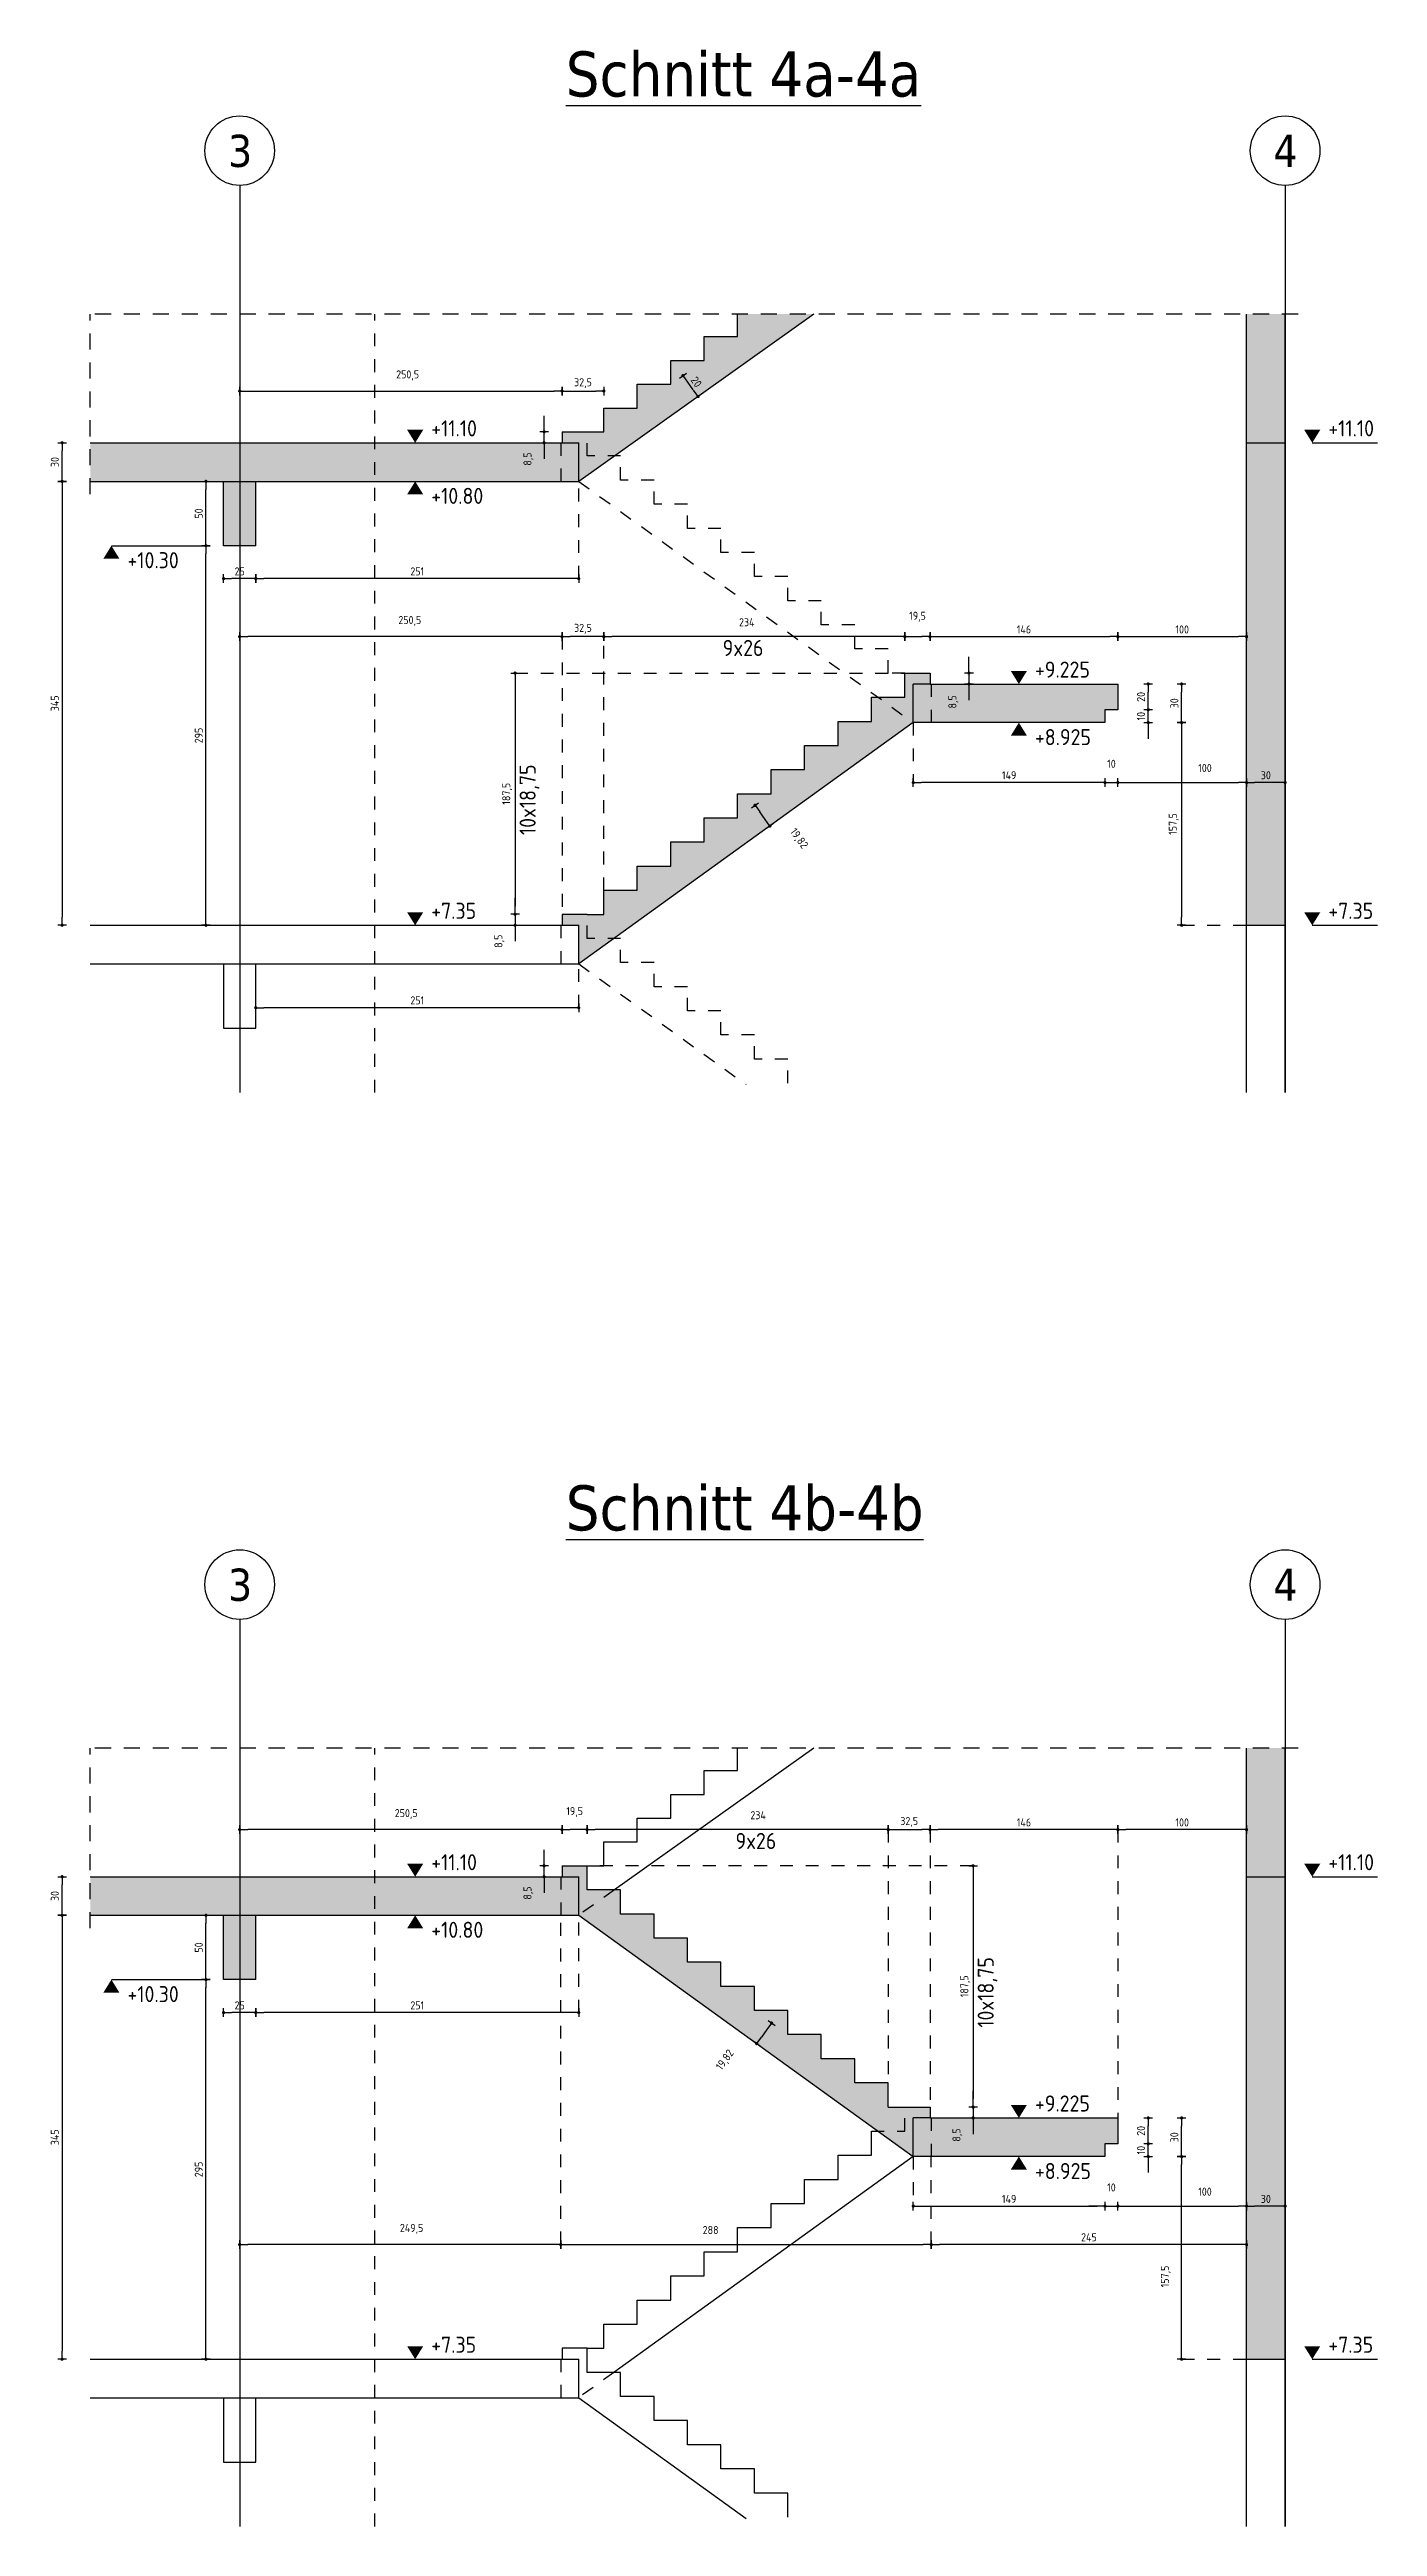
# Model space of a CAD drawing. Extents: x -13.4 to 29.1, y -2.7 to 18.4.
# Drawn here: x -13.45 to -3.13, y -2.67 to 16.58 of the extents above; entities that cross this region are included whole.
import ezdxf

# ---------------------------------------------------------------- set-up
doc = ezdxf.new("R2010")
doc.units = 0
doc.header["$LTSCALE"] = 0.25
for name, pattern in [('AUSGEZOGEN', [1000.01, 1000, 0.01]), ('DASHED', [0.75, 0.5, -0.25]), ('DOT', [0.175, 0.05, -0.125]), ('HIDDEN', [0.375, 0.25, -0.125]), ('HIDDEN2', [0.187, 0.125, -0.062]), ('PUNKT', [0.175, 0.05, -0.125]), ('VERDECKT', [0.375, 0.25, -0.125])]:
    doc.linetypes.add(name, pattern=pattern)
for name, color, linetype in [('ACHSEN', 7, 'Continuous'), ('AFU', 7, 'Continuous'), ('BET-SCHN', 6, 'Continuous'), ('BETON', 7, 'Continuous'), ('DRUEBER', 7, 'Continuous'), ('grau_mittel', 7, 'Continuous'), ('HILFE', 7, 'Continuous'), ('koten', 7, 'Continuous'), ('MASSE', 7, 'Continuous'), ('OBJEKT', 7, 'Continuous'), ('SFP_Achsen', 7, 'Continuous'), ('TEXT', 7, 'Continuous'), ('VERDECKT', 7, 'Continuous')]:
    doc.layers.add(name, color=color, linetype=linetype)
doc.styles.add('helv', font='tahoma.ttf')
doc.styles.add('txt', font='isocp.shx')
doc.linetypes.add('AFU_50K', pattern='A,0.15,["/",Standard,S=0.2,R=0,X=-0.01,Y=-0.1],0.07,["/",Standard,S=0.2,R=0,X=-0.01,Y=-0.1],0.15', length=0.37)
doc.dimstyles.new('DOT_I', dxfattribs={"dimscale": 0.25, "dimtxt": 0.25, "dimasz": 0.25, "dimexe": 0.1, "dimexo": 0.3, "dimgap": 0.1, "dimtad": 1, "dimdec": 3, "dimzin": 3, "dimtxsty": 'txt', "dimblk": 'DOT', "dimblk1": 'DOT', "dimblk2": 'DOT', "dimsah": 1, "dimcen": 0.1, "dimse1": 1, "dimse2": 1, "dimazin": 0, "dimtfac": 1, "dimtdec": 4, "dimtix": 1, "dimtmove": 2, "dimatfit": 3, "dimfxl": 0, "dimtvp": 1, "dimtolj": 1, "dimtzin": 0, "dimarcsym": 0})

msp = doc.modelspace()

# ---------------------------------------------------------------- texts
at = {"layer": 'SFP_Achsen', "color": 6, "linetype": 'AUSGEZOGEN', "style": 'helv'}
for s, p in [('3', (-12.0616, 15.6699)), ('4', (-3.9366, 15.6699)), ('3', (-12.0616, 4.5254)), ('4', (-3.9366, 4.5254))]:
    msp.add_text(s, height=0.25, dxfattribs=at).set_placement(p)
at = {"layer": 'TEXT', "color": 5, "linetype": 'AUSGEZOGEN', "style": 'helv'}
for s, p in [('%%USchnitt 4a-4a', (-9.4364, 16.2173)), ('%%USchnitt 4b-4b', (-9.4364, 5.0729))]:
    msp.add_text(s, height=0.35, dxfattribs=at).set_placement(p)
at = {"layer": 'TEXT', "color": 7, "linetype": 'AUSGEZOGEN', "style": 'txt'}
for p in [(-8.2173, 11.8686), (-8.1177, 2.5962)]:
    msp.add_text('9x26', height=0.125, dxfattribs=at).set_placement(p)
for p in [(-9.6706, 10.4768), (-6.1107, 1.2073)]:
    msp.add_text('10x18,75', height=0.125, rotation=90, dxfattribs=at).set_placement(p)

# ---------------------------------------------------------------- blocks, each defined once
blk = doc.blocks.new('OKRD_O')
at = {"layer": 'koten', "color": 7, "linetype": 'Continuous'}
blk.add_solid([(-0.125, 0.202), (0.125, 0.202), (0, 0)], dxfattribs=at)
at = {"layer": 'koten', "style": 'txt'}
blk.add_attdef('OKRD', (0.25, 0.1), '', height=0.25, dxfattribs=at)
blk = doc.blocks.new('okrd_u')
at = {"layer": 'koten', "color": 7, "linetype": 'Continuous'}
blk.add_solid([(-0.125, -0.202), (0.125, -0.202), (0, 0)], dxfattribs=at)
at = {"layer": 'koten', "style": 'txt'}
blk.add_attdef('OKRD', (0.25, -0.35), '', height=0.25, dxfattribs=at)
blk = doc.blocks.new('DOT')
at = {"layer": 'MASSE', "color": 7, "linetype": 'Continuous'}
for p, q in [((0, 0), (-1, 0)), ((0, 0.54), (0, -0.54))]:
    blk.add_line(p, q, dxfattribs=at)
at = {"layer": 'MASSE', "color": 7, "linetype": 'Continuous', "const_width": 0.2}
blk.add_lwpolyline([(-0.1, 0, 1), (0.1, 0, 1)], format="xyb", close=True, dxfattribs=at)
blk = doc.blocks.new('*D47')
at = {"layer": 'Defpoints', "color": 0, "linetype": 'AUSGEZOGEN', "transparency": 16777216}
for p in [(-13.351, 13.526), (-13.351, 13.526), (-13.351, 13.226)]:
    blk.add_point(p, dxfattribs=at)
at = {"layer": 'MASSE', "color": 0, "linetype": 'AUSGEZOGEN', "lineweight": -2, "transparency": 16777216}
blk.add_line((-13.351, 13.288), (-13.351, 13.463), dxfattribs=at)
at = {"layer": 'MASSE', "color": 0, "linetype": 'AUSGEZOGEN', "lineweight": -2, "transparency": 16777216, "xscale": 0.0625, "yscale": 0.0625, "zscale": 0.0625}
for p, rotation in [((-13.351, 13.526), 90), ((-13.351, 13.226), 270)]:
    blk.add_blockref('DOT', p, dxfattribs=dict(at, rotation=rotation))
at = {"layer": 'MASSE', "color": 0, "linetype": 'AUSGEZOGEN', "transparency": 16777216, "insert": (-13.408, 13.376), "char_height": 0.0625, "attachment_point": 5, "rotation": 90, "style": 'txt'}
blk.add_mtext('\\A1;30', dxfattribs=at)
blk = doc.blocks.new('*D48')
at = {"layer": 'Defpoints', "color": 0, "linetype": 'AUSGEZOGEN', "transparency": 16777216}
for p in [(-13.351, 13.226), (-13.351, 9.776), (-13.351, 9.776)]:
    blk.add_point(p, dxfattribs=at)
at = {"layer": 'MASSE', "color": 0, "linetype": 'AUSGEZOGEN', "lineweight": -2, "transparency": 16777216}
blk.add_line((-13.351, 13.163), (-13.351, 9.838), dxfattribs=at)
at = {"layer": 'MASSE', "color": 0, "linetype": 'AUSGEZOGEN', "lineweight": -2, "transparency": 16777216, "xscale": 0.0625, "yscale": 0.0625, "zscale": 0.0625}
for p, rotation in [((-13.351, 13.226), 90), ((-13.351, 9.776), 270)]:
    blk.add_blockref('DOT', p, dxfattribs=dict(at, rotation=rotation))
at = {"layer": 'MASSE', "color": 0, "linetype": 'AUSGEZOGEN', "transparency": 16777216, "insert": (-13.408, 11.501), "char_height": 0.0625, "attachment_point": 5, "rotation": 90, "style": 'txt'}
blk.add_mtext('\\A1;345', dxfattribs=at)
blk = doc.blocks.new('*D49')
at = {"layer": 'Defpoints', "color": 0, "linetype": 'AUSGEZOGEN', "transparency": 16777216}
for p in [(-12.233, 13.226), (-12.233, 13.226), (-12.233, 12.726)]:
    blk.add_point(p, dxfattribs=at)
at = {"layer": 'MASSE', "color": 0, "linetype": 'AUSGEZOGEN', "lineweight": -2, "transparency": 16777216}
blk.add_line((-12.233, 12.788), (-12.233, 13.163), dxfattribs=at)
at = {"layer": 'MASSE', "color": 0, "linetype": 'AUSGEZOGEN', "lineweight": -2, "transparency": 16777216, "xscale": 0.0625, "yscale": 0.0625, "zscale": 0.0625}
for p, rotation in [((-12.233, 13.226), 90), ((-12.233, 12.726), 270)]:
    blk.add_blockref('DOT', p, dxfattribs=dict(at, rotation=rotation))
at = {"layer": 'MASSE', "color": 0, "linetype": 'AUSGEZOGEN', "transparency": 16777216, "insert": (-12.289, 12.976), "char_height": 0.0625, "attachment_point": 5, "rotation": 90, "style": 'txt'}
blk.add_mtext('\\A1;50', dxfattribs=at)
blk = doc.blocks.new('*D50')
at = {"layer": 'Defpoints', "color": 0, "linetype": 'AUSGEZOGEN', "transparency": 16777216}
for p in [(-12.096, 12.47), (-12.096, 12.47), (-11.846, 12.47)]:
    blk.add_point(p, dxfattribs=at)
at = {"layer": 'MASSE', "color": 0, "linetype": 'AUSGEZOGEN', "lineweight": -2, "transparency": 16777216}
blk.add_line((-11.908, 12.47), (-12.033, 12.47), dxfattribs=at)
at = {"layer": 'MASSE', "color": 0, "linetype": 'AUSGEZOGEN', "lineweight": -2, "transparency": 16777216, "xscale": 0.0625, "yscale": 0.0625, "zscale": 0.0625, "rotation": 180}
blk.add_blockref('DOT', (-12.096, 12.47), dxfattribs=at)
at = {"layer": 'MASSE', "color": 0, "linetype": 'AUSGEZOGEN', "lineweight": -2, "transparency": 16777216, "xscale": 0.0625, "yscale": 0.0625, "zscale": 0.0625}
blk.add_blockref('DOT', (-11.846, 12.47), dxfattribs=at)
at = {"layer": 'MASSE', "color": 0, "linetype": 'AUSGEZOGEN', "transparency": 16777216, "insert": (-11.971, 12.526), "char_height": 0.0625, "attachment_point": 5, "style": 'txt'}
blk.add_mtext('\\A1;25', dxfattribs=at)
blk = doc.blocks.new('*D51')
at = {"layer": 'Defpoints', "color": 0, "linetype": 'AUSGEZOGEN', "transparency": 16777216}
for p in [(-4.146, 10.885), (-4.146, 10.885), (-3.846, 10.885)]:
    blk.add_point(p, dxfattribs=at)
at = {"layer": 'MASSE', "color": 0, "linetype": 'AUSGEZOGEN', "lineweight": -2, "transparency": 16777216}
blk.add_line((-3.908, 10.885), (-4.083, 10.885), dxfattribs=at)
at = {"layer": 'MASSE', "color": 0, "linetype": 'AUSGEZOGEN', "lineweight": -2, "transparency": 16777216, "xscale": 0.0625, "yscale": 0.0625, "zscale": 0.0625, "rotation": 180}
blk.add_blockref('DOT', (-4.146, 10.885), dxfattribs=at)
at = {"layer": 'MASSE', "color": 0, "linetype": 'AUSGEZOGEN', "lineweight": -2, "transparency": 16777216, "xscale": 0.0625, "yscale": 0.0625, "zscale": 0.0625}
blk.add_blockref('DOT', (-3.846, 10.885), dxfattribs=at)
at = {"layer": 'MASSE', "color": 0, "linetype": 'AUSGEZOGEN', "transparency": 16777216, "insert": (-3.996, 10.942), "char_height": 0.0625, "attachment_point": 5, "style": 'txt'}
blk.add_mtext('\\A1;30', dxfattribs=at)
blk = doc.blocks.new('*D52')
at = {"layer": 'Defpoints', "color": 0, "linetype": 'AUSGEZOGEN', "transparency": 16777216}
for p in [(-12.233, 12.726), (-12.233, 12.726), (-12.233, 9.776)]:
    blk.add_point(p, dxfattribs=at)
at = {"layer": 'MASSE', "color": 0, "linetype": 'AUSGEZOGEN', "lineweight": -2, "transparency": 16777216}
blk.add_line((-12.233, 9.838), (-12.233, 12.663), dxfattribs=at)
at = {"layer": 'MASSE', "color": 0, "linetype": 'AUSGEZOGEN', "lineweight": -2, "transparency": 16777216, "xscale": 0.0625, "yscale": 0.0625, "zscale": 0.0625}
for p, rotation in [((-12.233, 12.726), 90), ((-12.233, 9.776), 270)]:
    blk.add_blockref('DOT', p, dxfattribs=dict(at, rotation=rotation))
at = {"layer": 'MASSE', "color": 0, "linetype": 'AUSGEZOGEN', "transparency": 16777216, "insert": (-12.289, 11.251), "char_height": 0.0625, "attachment_point": 5, "rotation": 90, "style": 'txt'}
blk.add_mtext('\\A1;295', dxfattribs=at)
blk = doc.blocks.new('*D53')
at = {"layer": 'Defpoints', "color": 0, "linetype": 'AUSGEZOGEN', "transparency": 16777216}
for p in [(-11.846, 12.47), (-11.846, 12.47), (-9.336, 12.47)]:
    blk.add_point(p, dxfattribs=at)
at = {"layer": 'MASSE', "color": 0, "linetype": 'AUSGEZOGEN', "lineweight": -2, "transparency": 16777216}
blk.add_line((-9.398, 12.47), (-11.783, 12.47), dxfattribs=at)
at = {"layer": 'MASSE', "color": 0, "linetype": 'AUSGEZOGEN', "lineweight": -2, "transparency": 16777216, "xscale": 0.0625, "yscale": 0.0625, "zscale": 0.0625, "rotation": 180}
blk.add_blockref('DOT', (-11.846, 12.47), dxfattribs=at)
at = {"layer": 'MASSE', "color": 0, "linetype": 'AUSGEZOGEN', "lineweight": -2, "transparency": 16777216, "xscale": 0.0625, "yscale": 0.0625, "zscale": 0.0625}
blk.add_blockref('DOT', (-9.336, 12.47), dxfattribs=at)
at = {"layer": 'MASSE', "color": 0, "linetype": 'AUSGEZOGEN', "transparency": 16777216, "insert": (-10.591, 12.526), "char_height": 0.0625, "attachment_point": 5, "style": 'txt'}
blk.add_mtext('\\A1;251', dxfattribs=at)
blk = doc.blocks.new('*D83')
at = {"layer": 'Defpoints', "color": 0, "linetype": 'AUSGEZOGEN', "transparency": 16777216}
for p in [(-6.303, 11.736), (-6.303, 11.651), (-6.303, 11.651)]:
    blk.add_point(p, dxfattribs=at)
at = {"layer": 'MASSE', "color": 0, "linetype": 'AUSGEZOGEN', "lineweight": -2, "transparency": 16777216}
for p, q in [((-6.303, 11.798), (-6.303, 11.861)), ((-6.303, 11.736), (-6.303, 11.651)), ((-6.303, 11.588), (-6.303, 11.526))]:
    blk.add_line(p, q, dxfattribs=at)
at = {"layer": 'MASSE', "color": 0, "linetype": 'AUSGEZOGEN', "lineweight": -2, "transparency": 16777216, "xscale": 0.0625, "yscale": 0.0625, "zscale": 0.0625}
for p, rotation in [((-6.303, 11.736), 270), ((-6.303, 11.651), 90)]:
    blk.add_blockref('DOT', p, dxfattribs=dict(at, rotation=rotation))
at = {"layer": 'MASSE', "color": 0, "linetype": 'AUSGEZOGEN', "transparency": 16777216, "insert": (-6.425, 11.512), "char_height": 0.0625, "attachment_point": 5, "rotation": 90, "style": 'txt'}
blk.add_mtext('\\A1;8,5', dxfattribs=at)
blk = doc.blocks.new('*D84')
at = {"layer": 'Defpoints', "color": 0, "linetype": 'AUSGEZOGEN', "transparency": 16777216}
for p in [(-9.605, 13.611), (-9.605, 13.611), (-9.605, 13.526)]:
    blk.add_point(p, dxfattribs=at)
at = {"layer": 'MASSE', "color": 0, "linetype": 'AUSGEZOGEN', "lineweight": -2, "transparency": 16777216}
for p, q in [((-9.605, 13.673), (-9.605, 13.736)), ((-9.605, 13.526), (-9.605, 13.611)), ((-9.605, 13.463), (-9.605, 13.401))]:
    blk.add_line(p, q, dxfattribs=at)
at = {"layer": 'MASSE', "color": 0, "linetype": 'AUSGEZOGEN', "lineweight": -2, "transparency": 16777216, "xscale": 0.0625, "yscale": 0.0625, "zscale": 0.0625}
for p, rotation in [((-9.605, 13.611), 270), ((-9.605, 13.526), 90)]:
    blk.add_blockref('DOT', p, dxfattribs=dict(at, rotation=rotation))
at = {"layer": 'MASSE', "color": 0, "linetype": 'AUSGEZOGEN', "transparency": 16777216, "insert": (-9.727, 13.399), "char_height": 0.0625, "attachment_point": 5, "rotation": 90, "style": 'txt'}
blk.add_mtext('\\A1;8,5', dxfattribs=at)
blk = doc.blocks.new('*D85')
at = {"layer": 'Defpoints', "color": 0, "linetype": 'AUSGEZOGEN', "transparency": 16777216}
for p in [(-7.966, 10.708), (-7.966, 10.708), (-7.85, 10.547)]:
    blk.add_point(p, dxfattribs=at)
at = {"layer": 'MASSE', "color": 0, "linetype": 'AUSGEZOGEN', "lineweight": -2, "transparency": 16777216}
blk.add_line((-7.886, 10.598), (-7.929, 10.657), dxfattribs=at)
at = {"layer": 'MASSE', "color": 0, "linetype": 'AUSGEZOGEN', "lineweight": -2, "transparency": 16777216, "xscale": 0.0625, "yscale": 0.0625, "zscale": 0.0625}
for p, rotation in [((-7.966, 10.708), 125.7992139162117), ((-7.85, 10.547), 305.7992139162117)]:
    blk.add_blockref('DOT', p, dxfattribs=dict(at, rotation=rotation))
at = {"layer": 'MASSE', "color": 0, "linetype": 'AUSGEZOGEN', "transparency": 16777216, "insert": (-7.628, 10.448), "char_height": 0.0625, "attachment_point": 5, "rotation": 305.7992, "style": 'txt'}
blk.add_mtext('\\A1;19,82', dxfattribs=at)
blk = doc.blocks.new('*D86')
at = {"layer": 'Defpoints', "color": 0, "linetype": 'AUSGEZOGEN', "transparency": 16777216}
for p in [(-9.831, 9.861), (-9.831, 9.776), (-9.831, 9.776)]:
    blk.add_point(p, dxfattribs=at)
at = {"layer": 'MASSE', "color": 0, "linetype": 'AUSGEZOGEN', "lineweight": -2, "transparency": 16777216}
for p, q in [((-9.831, 9.923), (-9.831, 9.986)), ((-9.831, 9.861), (-9.831, 9.776)), ((-9.831, 9.713), (-9.831, 9.651))]:
    blk.add_line(p, q, dxfattribs=at)
at = {"layer": 'MASSE', "color": 0, "linetype": 'AUSGEZOGEN', "lineweight": -2, "transparency": 16777216, "xscale": 0.0625, "yscale": 0.0625, "zscale": 0.0625}
for p, rotation in [((-9.831, 9.861), 270), ((-9.831, 9.776), 90)]:
    blk.add_blockref('DOT', p, dxfattribs=dict(at, rotation=rotation))
at = {"layer": 'MASSE', "color": 0, "linetype": 'AUSGEZOGEN', "transparency": 16777216, "insert": (-9.953, 9.652), "char_height": 0.0625, "attachment_point": 5, "rotation": 90, "style": 'txt'}
blk.add_mtext('\\A1;8,5', dxfattribs=at)
blk = doc.blocks.new('*D87')
at = {"layer": 'Defpoints', "color": 0, "linetype": 'AUSGEZOGEN', "transparency": 16777216}
for p in [(-9.831, 11.736), (-9.831, 9.861), (-9.831, 9.861)]:
    blk.add_point(p, dxfattribs=at)
at = {"layer": 'MASSE', "color": 0, "linetype": 'AUSGEZOGEN', "lineweight": -2, "transparency": 16777216}
blk.add_line((-9.831, 11.673), (-9.831, 9.923), dxfattribs=at)
at = {"layer": 'MASSE', "color": 0, "linetype": 'AUSGEZOGEN', "lineweight": -2, "transparency": 16777216, "xscale": 0.0625, "yscale": 0.0625, "zscale": 0.0625}
for p, rotation in [((-9.831, 11.736), 90), ((-9.831, 9.861), 270)]:
    blk.add_blockref('DOT', p, dxfattribs=dict(at, rotation=rotation))
at = {"layer": 'MASSE', "color": 0, "linetype": 'AUSGEZOGEN', "transparency": 16777216, "insert": (-9.892, 10.798), "char_height": 0.0625, "attachment_point": 5, "rotation": 90, "style": 'txt'}
blk.add_mtext('\\A1;187,5', dxfattribs=at)
blk = doc.blocks.new('*D88')
at = {"layer": 'Defpoints', "color": 0, "linetype": 'AUSGEZOGEN', "transparency": 16777216}
for p in [(-5.146, 12.019), (-4.146, 12.019), (-4.146, 12.019)]:
    blk.add_point(p, dxfattribs=at)
at = {"layer": 'MASSE', "color": 0, "linetype": 'AUSGEZOGEN', "lineweight": -2, "transparency": 16777216}
blk.add_line((-5.083, 12.019), (-4.208, 12.019), dxfattribs=at)
at = {"layer": 'MASSE', "color": 0, "linetype": 'AUSGEZOGEN', "lineweight": -2, "transparency": 16777216, "xscale": 0.0625, "yscale": 0.0625, "zscale": 0.0625, "rotation": 180}
blk.add_blockref('DOT', (-5.146, 12.019), dxfattribs=at)
at = {"layer": 'MASSE', "color": 0, "linetype": 'AUSGEZOGEN', "lineweight": -2, "transparency": 16777216, "xscale": 0.0625, "yscale": 0.0625, "zscale": 0.0625}
blk.add_blockref('DOT', (-4.146, 12.019), dxfattribs=at)
at = {"layer": 'MASSE', "color": 0, "linetype": 'AUSGEZOGEN', "transparency": 16777216, "insert": (-4.646, 12.075), "char_height": 0.0625, "attachment_point": 5, "style": 'txt'}
blk.add_mtext('\\A1;100', dxfattribs=at)
blk = doc.blocks.new('*D89')
at = {"layer": 'Defpoints', "color": 0, "linetype": 'AUSGEZOGEN', "transparency": 16777216}
for p in [(-6.606, 12.019), (-5.146, 12.019), (-5.146, 12.019)]:
    blk.add_point(p, dxfattribs=at)
at = {"layer": 'MASSE', "color": 0, "linetype": 'AUSGEZOGEN', "lineweight": -2, "transparency": 16777216}
blk.add_line((-6.543, 12.019), (-5.208, 12.019), dxfattribs=at)
at = {"layer": 'MASSE', "color": 0, "linetype": 'AUSGEZOGEN', "lineweight": -2, "transparency": 16777216, "xscale": 0.0625, "yscale": 0.0625, "zscale": 0.0625, "rotation": 180}
blk.add_blockref('DOT', (-6.606, 12.019), dxfattribs=at)
at = {"layer": 'MASSE', "color": 0, "linetype": 'AUSGEZOGEN', "lineweight": -2, "transparency": 16777216, "xscale": 0.0625, "yscale": 0.0625, "zscale": 0.0625}
blk.add_blockref('DOT', (-5.146, 12.019), dxfattribs=at)
at = {"layer": 'MASSE', "color": 0, "linetype": 'AUSGEZOGEN', "transparency": 16777216, "insert": (-5.876, 12.075), "char_height": 0.0625, "attachment_point": 5, "style": 'txt'}
blk.add_mtext('\\A1;146', dxfattribs=at)
blk = doc.blocks.new('*D90')
at = {"layer": 'Defpoints', "color": 0, "linetype": 'AUSGEZOGEN', "transparency": 16777216}
for p in [(-6.801, 12.019), (-6.606, 12.019), (-6.606, 12.019)]:
    blk.add_point(p, dxfattribs=at)
at = {"layer": 'MASSE', "color": 0, "linetype": 'AUSGEZOGEN', "lineweight": -2, "transparency": 16777216}
blk.add_line((-6.738, 12.019), (-6.668, 12.019), dxfattribs=at)
at = {"layer": 'MASSE', "color": 0, "linetype": 'AUSGEZOGEN', "lineweight": -2, "transparency": 16777216, "xscale": 0.0625, "yscale": 0.0625, "zscale": 0.0625, "rotation": 180}
blk.add_blockref('DOT', (-6.801, 12.019), dxfattribs=at)
at = {"layer": 'MASSE', "color": 0, "linetype": 'AUSGEZOGEN', "lineweight": -2, "transparency": 16777216, "xscale": 0.0625, "yscale": 0.0625, "zscale": 0.0625}
blk.add_blockref('DOT', (-6.606, 12.019), dxfattribs=at)
at = {"layer": 'MASSE', "color": 0, "linetype": 'AUSGEZOGEN', "transparency": 16777216, "insert": (-6.703, 12.174), "char_height": 0.0625, "attachment_point": 5, "style": 'txt'}
blk.add_mtext('\\A1;19,5', dxfattribs=at)
blk = doc.blocks.new('*D91')
at = {"layer": 'Defpoints', "color": 0, "linetype": 'AUSGEZOGEN', "transparency": 16777216}
for p in [(-9.141, 12.019), (-9.141, 12.019), (-6.801, 12.019)]:
    blk.add_point(p, dxfattribs=at)
at = {"layer": 'MASSE', "color": 0, "linetype": 'AUSGEZOGEN', "lineweight": -2, "transparency": 16777216}
blk.add_line((-6.863, 12.019), (-9.078, 12.019), dxfattribs=at)
at = {"layer": 'MASSE', "color": 0, "linetype": 'AUSGEZOGEN', "lineweight": -2, "transparency": 16777216, "xscale": 0.0625, "yscale": 0.0625, "zscale": 0.0625, "rotation": 180}
blk.add_blockref('DOT', (-9.141, 12.019), dxfattribs=at)
at = {"layer": 'MASSE', "color": 0, "linetype": 'AUSGEZOGEN', "lineweight": -2, "transparency": 16777216, "xscale": 0.0625, "yscale": 0.0625, "zscale": 0.0625}
blk.add_blockref('DOT', (-6.801, 12.019), dxfattribs=at)
at = {"layer": 'MASSE', "color": 0, "linetype": 'AUSGEZOGEN', "transparency": 16777216, "insert": (-8.03, 12.131), "char_height": 0.0625, "attachment_point": 5, "style": 'txt'}
blk.add_mtext('\\A1;234', dxfattribs=at)
blk = doc.blocks.new('*D92')
at = {"layer": 'Defpoints', "color": 0, "linetype": 'AUSGEZOGEN', "transparency": 16777216}
for p in [(-9.466, 12.019), (-9.466, 12.019), (-9.141, 12.019)]:
    blk.add_point(p, dxfattribs=at)
at = {"layer": 'MASSE', "color": 0, "linetype": 'AUSGEZOGEN', "lineweight": -2, "transparency": 16777216}
blk.add_line((-9.203, 12.019), (-9.403, 12.019), dxfattribs=at)
at = {"layer": 'MASSE', "color": 0, "linetype": 'AUSGEZOGEN', "lineweight": -2, "transparency": 16777216, "xscale": 0.0625, "yscale": 0.0625, "zscale": 0.0625, "rotation": 180}
blk.add_blockref('DOT', (-9.466, 12.019), dxfattribs=at)
at = {"layer": 'MASSE', "color": 0, "linetype": 'AUSGEZOGEN', "lineweight": -2, "transparency": 16777216, "xscale": 0.0625, "yscale": 0.0625, "zscale": 0.0625}
blk.add_blockref('DOT', (-9.141, 12.019), dxfattribs=at)
at = {"layer": 'MASSE', "color": 0, "linetype": 'AUSGEZOGEN', "transparency": 16777216, "insert": (-9.303, 12.08), "char_height": 0.0625, "attachment_point": 5, "style": 'txt'}
blk.add_mtext('\\A1;32,5', dxfattribs=at)
blk = doc.blocks.new('*D93')
at = {"layer": 'Defpoints', "color": 0, "linetype": 'AUSGEZOGEN', "transparency": 16777216}
for p in [(-11.971, 12.019), (-11.971, 12.019), (-9.466, 12.019)]:
    blk.add_point(p, dxfattribs=at)
at = {"layer": 'MASSE', "color": 0, "linetype": 'AUSGEZOGEN', "lineweight": -2, "transparency": 16777216}
blk.add_line((-9.528, 12.019), (-11.908, 12.019), dxfattribs=at)
at = {"layer": 'MASSE', "color": 0, "linetype": 'AUSGEZOGEN', "lineweight": -2, "transparency": 16777216, "xscale": 0.0625, "yscale": 0.0625, "zscale": 0.0625, "rotation": 180}
blk.add_blockref('DOT', (-11.971, 12.019), dxfattribs=at)
at = {"layer": 'MASSE', "color": 0, "linetype": 'AUSGEZOGEN', "lineweight": -2, "transparency": 16777216, "xscale": 0.0625, "yscale": 0.0625, "zscale": 0.0625}
blk.add_blockref('DOT', (-9.466, 12.019), dxfattribs=at)
at = {"layer": 'MASSE', "color": 0, "linetype": 'AUSGEZOGEN', "transparency": 16777216, "insert": (-10.649, 12.141), "char_height": 0.0625, "attachment_point": 5, "style": 'txt'}
blk.add_mtext('\\A1;250,5', dxfattribs=at)
blk = doc.blocks.new('*D94')
at = {"layer": 'Defpoints', "color": 0, "linetype": 'AUSGEZOGEN', "transparency": 16777216}
for p in [(-8.526, 14.048), (-8.526, 14.048), (-8.409, 13.885)]:
    blk.add_point(p, dxfattribs=at)
at = {"layer": 'MASSE', "color": 0, "linetype": 'AUSGEZOGEN', "lineweight": -2, "transparency": 16777216}
blk.add_line((-8.446, 13.936), (-8.489, 13.997), dxfattribs=at)
at = {"layer": 'MASSE', "color": 0, "linetype": 'AUSGEZOGEN', "lineweight": -2, "transparency": 16777216, "xscale": 0.0625, "yscale": 0.0625, "zscale": 0.0625}
for p, rotation in [((-8.526, 14.048), 125.4333140102844), ((-8.409, 13.885), 305.4333140102844)]:
    blk.add_blockref('DOT', p, dxfattribs=dict(at, rotation=rotation))
at = {"layer": 'MASSE', "color": 0, "linetype": 'AUSGEZOGEN', "transparency": 16777216, "insert": (-8.422, 13.999), "char_height": 0.0625, "attachment_point": 5, "rotation": 305.4333, "style": 'txt'}
blk.add_mtext('\\A1;20', dxfattribs=at)
blk = doc.blocks.new('*D95')
at = {"layer": 'Defpoints', "color": 0, "linetype": 'AUSGEZOGEN', "transparency": 16777216}
for p in [(-9.466, 13.928), (-9.141, 13.928), (-9.141, 13.928)]:
    blk.add_point(p, dxfattribs=at)
at = {"layer": 'MASSE', "color": 0, "linetype": 'AUSGEZOGEN', "lineweight": -2, "transparency": 16777216}
blk.add_line((-9.403, 13.928), (-9.203, 13.928), dxfattribs=at)
at = {"layer": 'MASSE', "color": 0, "linetype": 'AUSGEZOGEN', "lineweight": -2, "transparency": 16777216, "xscale": 0.0625, "yscale": 0.0625, "zscale": 0.0625, "rotation": 180}
blk.add_blockref('DOT', (-9.466, 13.928), dxfattribs=at)
at = {"layer": 'MASSE', "color": 0, "linetype": 'AUSGEZOGEN', "lineweight": -2, "transparency": 16777216, "xscale": 0.0625, "yscale": 0.0625, "zscale": 0.0625}
blk.add_blockref('DOT', (-9.141, 13.928), dxfattribs=at)
at = {"layer": 'MASSE', "color": 0, "linetype": 'AUSGEZOGEN', "transparency": 16777216, "insert": (-9.303, 13.989), "char_height": 0.0625, "attachment_point": 5, "style": 'txt'}
blk.add_mtext('\\A1;32,5', dxfattribs=at)
blk = doc.blocks.new('*D96')
at = {"layer": 'Defpoints', "color": 0, "linetype": 'AUSGEZOGEN', "transparency": 16777216}
for p in [(-11.971, 13.928), (-9.466, 13.928), (-9.466, 13.928)]:
    blk.add_point(p, dxfattribs=at)
at = {"layer": 'MASSE', "color": 0, "linetype": 'AUSGEZOGEN', "lineweight": -2, "transparency": 16777216}
blk.add_line((-11.908, 13.928), (-9.528, 13.928), dxfattribs=at)
at = {"layer": 'MASSE', "color": 0, "linetype": 'AUSGEZOGEN', "lineweight": -2, "transparency": 16777216, "xscale": 0.0625, "yscale": 0.0625, "zscale": 0.0625, "rotation": 180}
blk.add_blockref('DOT', (-11.971, 13.928), dxfattribs=at)
at = {"layer": 'MASSE', "color": 0, "linetype": 'AUSGEZOGEN', "lineweight": -2, "transparency": 16777216, "xscale": 0.0625, "yscale": 0.0625, "zscale": 0.0625}
blk.add_blockref('DOT', (-9.466, 13.928), dxfattribs=at)
at = {"layer": 'MASSE', "color": 0, "linetype": 'AUSGEZOGEN', "transparency": 16777216, "insert": (-10.666, 14.05), "char_height": 0.0625, "attachment_point": 5, "style": 'txt'}
blk.add_mtext('\\A1;250,5', dxfattribs=at)
blk = doc.blocks.new('*D97')
at = {"layer": 'Defpoints', "color": 0, "linetype": 'AUSGEZOGEN', "transparency": 16777216}
for p in [(-11.846, 9.135), (-11.846, 9.135), (-9.336, 9.135)]:
    blk.add_point(p, dxfattribs=at)
at = {"layer": 'MASSE', "color": 0, "linetype": 'AUSGEZOGEN', "lineweight": -2, "transparency": 16777216}
blk.add_line((-9.398, 9.135), (-11.783, 9.135), dxfattribs=at)
at = {"layer": 'MASSE', "color": 0, "linetype": 'AUSGEZOGEN', "lineweight": -2, "transparency": 16777216, "xscale": 0.0625, "yscale": 0.0625, "zscale": 0.0625, "rotation": 180}
blk.add_blockref('DOT', (-11.846, 9.135), dxfattribs=at)
at = {"layer": 'MASSE', "color": 0, "linetype": 'AUSGEZOGEN', "lineweight": -2, "transparency": 16777216, "xscale": 0.0625, "yscale": 0.0625, "zscale": 0.0625}
blk.add_blockref('DOT', (-9.336, 9.135), dxfattribs=at)
at = {"layer": 'MASSE', "color": 0, "linetype": 'AUSGEZOGEN', "transparency": 16777216, "insert": (-10.591, 9.192), "char_height": 0.0625, "attachment_point": 5, "style": 'txt'}
blk.add_mtext('\\A1;251', dxfattribs=at)
blk = doc.blocks.new('*D98')
at = {"layer": 'Defpoints', "color": 0, "linetype": 'AUSGEZOGEN', "transparency": 16777216}
for p in [(-13.351, 2.381), (-13.351, 2.381), (-13.351, 2.081)]:
    blk.add_point(p, dxfattribs=at)
at = {"layer": 'MASSE', "color": 0, "linetype": 'AUSGEZOGEN', "lineweight": -2, "transparency": 16777216}
blk.add_line((-13.351, 2.144), (-13.351, 2.319), dxfattribs=at)
at = {"layer": 'MASSE', "color": 0, "linetype": 'AUSGEZOGEN', "lineweight": -2, "transparency": 16777216, "xscale": 0.0625, "yscale": 0.0625, "zscale": 0.0625}
for p, rotation in [((-13.351, 2.381), 90), ((-13.351, 2.081), 270)]:
    blk.add_blockref('DOT', p, dxfattribs=dict(at, rotation=rotation))
at = {"layer": 'MASSE', "color": 0, "linetype": 'AUSGEZOGEN', "transparency": 16777216, "insert": (-13.408, 2.231), "char_height": 0.0625, "attachment_point": 5, "rotation": 90, "style": 'txt'}
blk.add_mtext('\\A1;30', dxfattribs=at)
blk = doc.blocks.new('*D99')
at = {"layer": 'Defpoints', "color": 0, "linetype": 'AUSGEZOGEN', "transparency": 16777216}
for p in [(-13.351, 2.081), (-13.351, -1.369), (-13.351, -1.369)]:
    blk.add_point(p, dxfattribs=at)
at = {"layer": 'MASSE', "color": 0, "linetype": 'AUSGEZOGEN', "lineweight": -2, "transparency": 16777216}
blk.add_line((-13.351, 2.019), (-13.351, -1.306), dxfattribs=at)
at = {"layer": 'MASSE', "color": 0, "linetype": 'AUSGEZOGEN', "lineweight": -2, "transparency": 16777216, "xscale": 0.0625, "yscale": 0.0625, "zscale": 0.0625}
for p, rotation in [((-13.351, 2.081), 90), ((-13.351, -1.369), 270)]:
    blk.add_blockref('DOT', p, dxfattribs=dict(at, rotation=rotation))
at = {"layer": 'MASSE', "color": 0, "linetype": 'AUSGEZOGEN', "transparency": 16777216, "insert": (-13.408, 0.356), "char_height": 0.0625, "attachment_point": 5, "rotation": 90, "style": 'txt'}
blk.add_mtext('\\A1;345', dxfattribs=at)
blk = doc.blocks.new('*D100')
at = {"layer": 'Defpoints', "color": 0, "linetype": 'AUSGEZOGEN', "transparency": 16777216}
for p in [(-12.233, 2.081), (-12.233, 2.081), (-12.233, 1.581)]:
    blk.add_point(p, dxfattribs=at)
at = {"layer": 'MASSE', "color": 0, "linetype": 'AUSGEZOGEN', "lineweight": -2, "transparency": 16777216}
blk.add_line((-12.233, 1.644), (-12.233, 2.019), dxfattribs=at)
at = {"layer": 'MASSE', "color": 0, "linetype": 'AUSGEZOGEN', "lineweight": -2, "transparency": 16777216, "xscale": 0.0625, "yscale": 0.0625, "zscale": 0.0625}
for p, rotation in [((-12.233, 2.081), 90), ((-12.233, 1.581), 270)]:
    blk.add_blockref('DOT', p, dxfattribs=dict(at, rotation=rotation))
at = {"layer": 'MASSE', "color": 0, "linetype": 'AUSGEZOGEN', "transparency": 16777216, "insert": (-12.289, 1.831), "char_height": 0.0625, "attachment_point": 5, "rotation": 90, "style": 'txt'}
blk.add_mtext('\\A1;50', dxfattribs=at)
blk = doc.blocks.new('*D101')
at = {"layer": 'Defpoints', "color": 0, "linetype": 'AUSGEZOGEN', "transparency": 16777216}
for p in [(-12.096, 1.325), (-12.096, 1.325), (-11.846, 1.325)]:
    blk.add_point(p, dxfattribs=at)
at = {"layer": 'MASSE', "color": 0, "linetype": 'AUSGEZOGEN', "lineweight": -2, "transparency": 16777216}
blk.add_line((-11.908, 1.325), (-12.033, 1.325), dxfattribs=at)
at = {"layer": 'MASSE', "color": 0, "linetype": 'AUSGEZOGEN', "lineweight": -2, "transparency": 16777216, "xscale": 0.0625, "yscale": 0.0625, "zscale": 0.0625, "rotation": 180}
blk.add_blockref('DOT', (-12.096, 1.325), dxfattribs=at)
at = {"layer": 'MASSE', "color": 0, "linetype": 'AUSGEZOGEN', "lineweight": -2, "transparency": 16777216, "xscale": 0.0625, "yscale": 0.0625, "zscale": 0.0625}
blk.add_blockref('DOT', (-11.846, 1.325), dxfattribs=at)
at = {"layer": 'MASSE', "color": 0, "linetype": 'AUSGEZOGEN', "transparency": 16777216, "insert": (-11.971, 1.381), "char_height": 0.0625, "attachment_point": 5, "style": 'txt'}
blk.add_mtext('\\A1;25', dxfattribs=at)
blk = doc.blocks.new('*D102')
at = {"layer": 'Defpoints', "color": 0, "linetype": 'AUSGEZOGEN', "transparency": 16777216}
for p in [(-4.146, -0.179), (-4.146, -0.179), (-3.846, -0.179)]:
    blk.add_point(p, dxfattribs=at)
at = {"layer": 'MASSE', "color": 0, "linetype": 'AUSGEZOGEN', "lineweight": -2, "transparency": 16777216}
blk.add_line((-3.908, -0.179), (-4.083, -0.179), dxfattribs=at)
at = {"layer": 'MASSE', "color": 0, "linetype": 'AUSGEZOGEN', "lineweight": -2, "transparency": 16777216, "xscale": 0.0625, "yscale": 0.0625, "zscale": 0.0625, "rotation": 180}
blk.add_blockref('DOT', (-4.146, -0.179), dxfattribs=at)
at = {"layer": 'MASSE', "color": 0, "linetype": 'AUSGEZOGEN', "lineweight": -2, "transparency": 16777216, "xscale": 0.0625, "yscale": 0.0625, "zscale": 0.0625}
blk.add_blockref('DOT', (-3.846, -0.179), dxfattribs=at)
at = {"layer": 'MASSE', "color": 0, "linetype": 'AUSGEZOGEN', "transparency": 16777216, "insert": (-3.996, -0.123), "char_height": 0.0625, "attachment_point": 5, "style": 'txt'}
blk.add_mtext('\\A1;30', dxfattribs=at)
blk = doc.blocks.new('*D54')
at = {"layer": 'Defpoints', "color": 0, "linetype": 'AUSGEZOGEN', "transparency": 16777216}
for p in [(-12.233, 1.581), (-12.233, 1.581), (-12.233, -1.369)]:
    blk.add_point(p, dxfattribs=at)
at = {"layer": 'MASSE', "color": 0, "linetype": 'AUSGEZOGEN', "lineweight": -2, "transparency": 16777216}
blk.add_line((-12.233, -1.306), (-12.233, 1.519), dxfattribs=at)
at = {"layer": 'MASSE', "color": 0, "linetype": 'AUSGEZOGEN', "lineweight": -2, "transparency": 16777216, "xscale": 0.0625, "yscale": 0.0625, "zscale": 0.0625}
for p, rotation in [((-12.233, 1.581), 90), ((-12.233, -1.369), 270)]:
    blk.add_blockref('DOT', p, dxfattribs=dict(at, rotation=rotation))
at = {"layer": 'MASSE', "color": 0, "linetype": 'AUSGEZOGEN', "transparency": 16777216, "insert": (-12.289, 0.106), "char_height": 0.0625, "attachment_point": 5, "rotation": 90, "style": 'txt'}
blk.add_mtext('\\A1;295', dxfattribs=at)
blk = doc.blocks.new('*D55')
at = {"layer": 'Defpoints', "color": 0, "linetype": 'AUSGEZOGEN', "transparency": 16777216}
for p in [(-11.846, 1.325), (-11.846, 1.325), (-9.336, 1.325)]:
    blk.add_point(p, dxfattribs=at)
at = {"layer": 'MASSE', "color": 0, "linetype": 'AUSGEZOGEN', "lineweight": -2, "transparency": 16777216}
blk.add_line((-9.398, 1.325), (-11.783, 1.325), dxfattribs=at)
at = {"layer": 'MASSE', "color": 0, "linetype": 'AUSGEZOGEN', "lineweight": -2, "transparency": 16777216, "xscale": 0.0625, "yscale": 0.0625, "zscale": 0.0625, "rotation": 180}
blk.add_blockref('DOT', (-11.846, 1.325), dxfattribs=at)
at = {"layer": 'MASSE', "color": 0, "linetype": 'AUSGEZOGEN', "lineweight": -2, "transparency": 16777216, "xscale": 0.0625, "yscale": 0.0625, "zscale": 0.0625}
blk.add_blockref('DOT', (-9.336, 1.325), dxfattribs=at)
at = {"layer": 'MASSE', "color": 0, "linetype": 'AUSGEZOGEN', "transparency": 16777216, "insert": (-10.591, 1.381), "char_height": 0.0625, "attachment_point": 5, "style": 'txt'}
blk.add_mtext('\\A1;251', dxfattribs=at)
blk = doc.blocks.new('*D56')
at = {"layer": 'Defpoints', "color": 0, "linetype": 'AUSGEZOGEN', "transparency": 16777216}
for p in [(-6.596, -0.478), (-6.596, -0.478), (-4.146, -0.478)]:
    blk.add_point(p, dxfattribs=at)
at = {"layer": 'MASSE', "color": 0, "linetype": 'AUSGEZOGEN', "lineweight": -2, "transparency": 16777216}
blk.add_line((-4.208, -0.478), (-6.533, -0.478), dxfattribs=at)
at = {"layer": 'MASSE', "color": 0, "linetype": 'AUSGEZOGEN', "lineweight": -2, "transparency": 16777216, "xscale": 0.0625, "yscale": 0.0625, "zscale": 0.0625, "rotation": 180}
blk.add_blockref('DOT', (-6.596, -0.478), dxfattribs=at)
at = {"layer": 'MASSE', "color": 0, "linetype": 'AUSGEZOGEN', "lineweight": -2, "transparency": 16777216, "xscale": 0.0625, "yscale": 0.0625, "zscale": 0.0625}
blk.add_blockref('DOT', (-4.146, -0.478), dxfattribs=at)
at = {"layer": 'MASSE', "color": 0, "linetype": 'AUSGEZOGEN', "transparency": 16777216, "insert": (-5.371, -0.421), "char_height": 0.0625, "attachment_point": 5, "style": 'txt'}
blk.add_mtext('\\A1;245', dxfattribs=at)
blk = doc.blocks.new('*D57')
at = {"layer": 'Defpoints', "color": 0, "linetype": 'AUSGEZOGEN', "transparency": 16777216}
for p in [(-9.476, -0.478), (-6.596, -0.478), (-6.596, -0.478)]:
    blk.add_point(p, dxfattribs=at)
at = {"layer": 'MASSE', "color": 0, "linetype": 'AUSGEZOGEN', "lineweight": -2, "transparency": 16777216}
blk.add_line((-9.413, -0.478), (-6.658, -0.478), dxfattribs=at)
at = {"layer": 'MASSE', "color": 0, "linetype": 'AUSGEZOGEN', "lineweight": -2, "transparency": 16777216, "xscale": 0.0625, "yscale": 0.0625, "zscale": 0.0625, "rotation": 180}
blk.add_blockref('DOT', (-9.476, -0.478), dxfattribs=at)
at = {"layer": 'MASSE', "color": 0, "linetype": 'AUSGEZOGEN', "lineweight": -2, "transparency": 16777216, "xscale": 0.0625, "yscale": 0.0625, "zscale": 0.0625}
blk.add_blockref('DOT', (-6.596, -0.478), dxfattribs=at)
at = {"layer": 'MASSE', "color": 0, "linetype": 'AUSGEZOGEN', "transparency": 16777216, "insert": (-8.311, -0.365), "char_height": 0.0625, "attachment_point": 5, "style": 'txt'}
blk.add_mtext('\\A1;288', dxfattribs=at)
blk = doc.blocks.new('*D58')
at = {"layer": 'Defpoints', "color": 0, "linetype": 'AUSGEZOGEN', "transparency": 16777216}
for p in [(-11.971, -0.478), (-11.971, -0.478), (-9.476, -0.478)]:
    blk.add_point(p, dxfattribs=at)
at = {"layer": 'MASSE', "color": 0, "linetype": 'AUSGEZOGEN', "lineweight": -2, "transparency": 16777216}
blk.add_line((-9.538, -0.478), (-11.908, -0.478), dxfattribs=at)
at = {"layer": 'MASSE', "color": 0, "linetype": 'AUSGEZOGEN', "lineweight": -2, "transparency": 16777216, "xscale": 0.0625, "yscale": 0.0625, "zscale": 0.0625, "rotation": 180}
blk.add_blockref('DOT', (-11.971, -0.478), dxfattribs=at)
at = {"layer": 'MASSE', "color": 0, "linetype": 'AUSGEZOGEN', "lineweight": -2, "transparency": 16777216, "xscale": 0.0625, "yscale": 0.0625, "zscale": 0.0625}
blk.add_blockref('DOT', (-9.476, -0.478), dxfattribs=at)
at = {"layer": 'MASSE', "color": 0, "linetype": 'AUSGEZOGEN', "transparency": 16777216, "insert": (-10.635, -0.356), "char_height": 0.0625, "attachment_point": 5, "style": 'txt'}
blk.add_mtext('\\A1;249,5', dxfattribs=at)
blk = doc.blocks.new('*D59')
at = {"layer": 'Defpoints', "color": 0, "linetype": 'AUSGEZOGEN', "transparency": 16777216}
for p in [(-6.271, 0.591), (-6.271, 0.506), (-6.271, 0.506)]:
    blk.add_point(p, dxfattribs=at)
at = {"layer": 'MASSE', "color": 0, "linetype": 'AUSGEZOGEN', "lineweight": -2, "transparency": 16777216}
for p, q in [((-6.271, 0.654), (-6.271, 0.716)), ((-6.271, 0.591), (-6.271, 0.506)), ((-6.271, 0.444), (-6.271, 0.381))]:
    blk.add_line(p, q, dxfattribs=at)
at = {"layer": 'MASSE', "color": 0, "linetype": 'AUSGEZOGEN', "lineweight": -2, "transparency": 16777216, "xscale": 0.0625, "yscale": 0.0625, "zscale": 0.0625}
for p, rotation in [((-6.271, 0.591), 270), ((-6.271, 0.506), 90)]:
    blk.add_blockref('DOT', p, dxfattribs=dict(at, rotation=rotation))
at = {"layer": 'MASSE', "color": 0, "linetype": 'AUSGEZOGEN', "transparency": 16777216, "insert": (-6.393, 0.373), "char_height": 0.0625, "attachment_point": 5, "rotation": 90, "style": 'txt'}
blk.add_mtext('\\A1;8,5', dxfattribs=at)
blk = doc.blocks.new('*D60')
at = {"layer": 'Defpoints', "color": 0, "linetype": 'AUSGEZOGEN', "transparency": 16777216}
for p in [(-6.271, 2.466), (-6.271, 0.591), (-6.271, 0.591)]:
    blk.add_point(p, dxfattribs=at)
at = {"layer": 'MASSE', "color": 0, "linetype": 'AUSGEZOGEN', "lineweight": -2, "transparency": 16777216}
blk.add_line((-6.271, 2.404), (-6.271, 0.654), dxfattribs=at)
at = {"layer": 'MASSE', "color": 0, "linetype": 'AUSGEZOGEN', "lineweight": -2, "transparency": 16777216, "xscale": 0.0625, "yscale": 0.0625, "zscale": 0.0625}
for p, rotation in [((-6.271, 2.466), 90), ((-6.271, 0.591), 270)]:
    blk.add_blockref('DOT', p, dxfattribs=dict(at, rotation=rotation))
at = {"layer": 'MASSE', "color": 0, "linetype": 'AUSGEZOGEN', "transparency": 16777216, "insert": (-6.332, 1.529), "char_height": 0.0625, "attachment_point": 5, "rotation": 90, "style": 'txt'}
blk.add_mtext('\\A1;187,5', dxfattribs=at)
blk = doc.blocks.new('*D61')
at = {"layer": 'Defpoints', "color": 0, "linetype": 'AUSGEZOGEN', "transparency": 16777216}
for p in [(-7.837, 1.244), (-7.953, 1.084), (-7.953, 1.084)]:
    blk.add_point(p, dxfattribs=at)
at = {"layer": 'MASSE', "color": 0, "linetype": 'AUSGEZOGEN', "lineweight": -2, "transparency": 16777216}
blk.add_line((-7.873, 1.194), (-7.916, 1.134), dxfattribs=at)
at = {"layer": 'MASSE', "color": 0, "linetype": 'AUSGEZOGEN', "lineweight": -2, "transparency": 16777216, "xscale": 0.0625, "yscale": 0.0625, "zscale": 0.0625}
for p, rotation in [((-7.837, 1.244), 54.20259697542063), ((-7.953, 1.084), 234.2025969754206)]:
    blk.add_blockref('DOT', p, dxfattribs=dict(at, rotation=rotation))
at = {"layer": 'MASSE', "color": 0, "linetype": 'AUSGEZOGEN', "transparency": 16777216, "insert": (-8.196, 0.955), "char_height": 0.0625, "attachment_point": 5, "rotation": 54.2026, "style": 'txt'}
blk.add_mtext('\\A1;19,82', dxfattribs=at)
blk = doc.blocks.new('*D62')
at = {"layer": 'Defpoints', "color": 0, "linetype": 'AUSGEZOGEN', "transparency": 16777216}
for p in [(-9.605, 2.466), (-9.605, 2.466), (-9.605, 2.381)]:
    blk.add_point(p, dxfattribs=at)
at = {"layer": 'MASSE', "color": 0, "linetype": 'AUSGEZOGEN', "lineweight": -2, "transparency": 16777216}
for p, q in [((-9.605, 2.529), (-9.605, 2.591)), ((-9.605, 2.381), (-9.605, 2.466)), ((-9.605, 2.319), (-9.605, 2.256))]:
    blk.add_line(p, q, dxfattribs=at)
at = {"layer": 'MASSE', "color": 0, "linetype": 'AUSGEZOGEN', "lineweight": -2, "transparency": 16777216, "xscale": 0.0625, "yscale": 0.0625, "zscale": 0.0625}
for p, rotation in [((-9.605, 2.466), 270), ((-9.605, 2.381), 90)]:
    blk.add_blockref('DOT', p, dxfattribs=dict(at, rotation=rotation))
at = {"layer": 'MASSE', "color": 0, "linetype": 'AUSGEZOGEN', "transparency": 16777216, "insert": (-9.727, 2.254), "char_height": 0.0625, "attachment_point": 5, "rotation": 90, "style": 'txt'}
blk.add_mtext('\\A1;8,5', dxfattribs=at)
blk = doc.blocks.new('*D63')
at = {"layer": 'Defpoints', "color": 0, "linetype": 'AUSGEZOGEN', "transparency": 16777216}
for p in [(-6.606, 2.747), (-6.606, 2.747), (-5.146, 2.747)]:
    blk.add_point(p, dxfattribs=at)
at = {"layer": 'MASSE', "color": 0, "linetype": 'AUSGEZOGEN', "lineweight": -2, "transparency": 16777216}
blk.add_line((-5.208, 2.747), (-6.543, 2.747), dxfattribs=at)
at = {"layer": 'MASSE', "color": 0, "linetype": 'AUSGEZOGEN', "lineweight": -2, "transparency": 16777216, "xscale": 0.0625, "yscale": 0.0625, "zscale": 0.0625, "rotation": 180}
blk.add_blockref('DOT', (-6.606, 2.747), dxfattribs=at)
at = {"layer": 'MASSE', "color": 0, "linetype": 'AUSGEZOGEN', "lineweight": -2, "transparency": 16777216, "xscale": 0.0625, "yscale": 0.0625, "zscale": 0.0625}
blk.add_blockref('DOT', (-5.146, 2.747), dxfattribs=at)
at = {"layer": 'MASSE', "color": 0, "linetype": 'AUSGEZOGEN', "transparency": 16777216, "insert": (-5.876, 2.803), "char_height": 0.0625, "attachment_point": 5, "style": 'txt'}
blk.add_mtext('\\A1;146', dxfattribs=at)
blk = doc.blocks.new('*D64')
at = {"layer": 'Defpoints', "color": 0, "linetype": 'AUSGEZOGEN', "transparency": 16777216}
for p in [(-5.146, 2.747), (-5.146, 2.747), (-4.146, 2.747)]:
    blk.add_point(p, dxfattribs=at)
at = {"layer": 'MASSE', "color": 0, "linetype": 'AUSGEZOGEN', "lineweight": -2, "transparency": 16777216}
blk.add_line((-4.208, 2.747), (-5.083, 2.747), dxfattribs=at)
at = {"layer": 'MASSE', "color": 0, "linetype": 'AUSGEZOGEN', "lineweight": -2, "transparency": 16777216, "xscale": 0.0625, "yscale": 0.0625, "zscale": 0.0625, "rotation": 180}
blk.add_blockref('DOT', (-5.146, 2.747), dxfattribs=at)
at = {"layer": 'MASSE', "color": 0, "linetype": 'AUSGEZOGEN', "lineweight": -2, "transparency": 16777216, "xscale": 0.0625, "yscale": 0.0625, "zscale": 0.0625}
blk.add_blockref('DOT', (-4.146, 2.747), dxfattribs=at)
at = {"layer": 'MASSE', "color": 0, "linetype": 'AUSGEZOGEN', "transparency": 16777216, "insert": (-4.646, 2.803), "char_height": 0.0625, "attachment_point": 5, "style": 'txt'}
blk.add_mtext('\\A1;100', dxfattribs=at)
blk = doc.blocks.new('*D65')
at = {"layer": 'Defpoints', "color": 0, "linetype": 'AUSGEZOGEN', "transparency": 16777216}
for p in [(-6.931, 2.747), (-6.606, 2.747), (-6.606, 2.747)]:
    blk.add_point(p, dxfattribs=at)
at = {"layer": 'MASSE', "color": 0, "linetype": 'AUSGEZOGEN', "lineweight": -2, "transparency": 16777216}
blk.add_line((-6.868, 2.747), (-6.668, 2.747), dxfattribs=at)
at = {"layer": 'MASSE', "color": 0, "linetype": 'AUSGEZOGEN', "lineweight": -2, "transparency": 16777216, "xscale": 0.0625, "yscale": 0.0625, "zscale": 0.0625, "rotation": 180}
blk.add_blockref('DOT', (-6.931, 2.747), dxfattribs=at)
at = {"layer": 'MASSE', "color": 0, "linetype": 'AUSGEZOGEN', "lineweight": -2, "transparency": 16777216, "xscale": 0.0625, "yscale": 0.0625, "zscale": 0.0625}
blk.add_blockref('DOT', (-6.606, 2.747), dxfattribs=at)
at = {"layer": 'MASSE', "color": 0, "linetype": 'AUSGEZOGEN', "transparency": 16777216, "insert": (-6.768, 2.807), "char_height": 0.0625, "attachment_point": 5, "style": 'txt'}
blk.add_mtext('\\A1;32,5', dxfattribs=at)
blk = doc.blocks.new('*D66')
at = {"layer": 'Defpoints', "color": 0, "linetype": 'AUSGEZOGEN', "transparency": 16777216}
for p in [(-9.271, 2.747), (-9.271, 2.747), (-6.931, 2.747)]:
    blk.add_point(p, dxfattribs=at)
at = {"layer": 'MASSE', "color": 0, "linetype": 'AUSGEZOGEN', "lineweight": -2, "transparency": 16777216}
blk.add_line((-6.993, 2.747), (-9.208, 2.747), dxfattribs=at)
at = {"layer": 'MASSE', "color": 0, "linetype": 'AUSGEZOGEN', "lineweight": -2, "transparency": 16777216, "xscale": 0.0625, "yscale": 0.0625, "zscale": 0.0625, "rotation": 180}
blk.add_blockref('DOT', (-9.271, 2.747), dxfattribs=at)
at = {"layer": 'MASSE', "color": 0, "linetype": 'AUSGEZOGEN', "lineweight": -2, "transparency": 16777216, "xscale": 0.0625, "yscale": 0.0625, "zscale": 0.0625}
blk.add_blockref('DOT', (-6.931, 2.747), dxfattribs=at)
at = {"layer": 'MASSE', "color": 0, "linetype": 'AUSGEZOGEN', "transparency": 16777216, "insert": (-7.942, 2.859), "char_height": 0.0625, "attachment_point": 5, "style": 'txt'}
blk.add_mtext('\\A1;234', dxfattribs=at)
blk = doc.blocks.new('*D67')
at = {"layer": 'Defpoints', "color": 0, "linetype": 'AUSGEZOGEN', "transparency": 16777216}
for p in [(-9.466, 2.747), (-9.466, 2.747), (-9.271, 2.747)]:
    blk.add_point(p, dxfattribs=at)
at = {"layer": 'MASSE', "color": 0, "linetype": 'AUSGEZOGEN', "lineweight": -2, "transparency": 16777216}
blk.add_line((-9.333, 2.747), (-9.403, 2.747), dxfattribs=at)
at = {"layer": 'MASSE', "color": 0, "linetype": 'AUSGEZOGEN', "lineweight": -2, "transparency": 16777216, "xscale": 0.0625, "yscale": 0.0625, "zscale": 0.0625, "rotation": 180}
blk.add_blockref('DOT', (-9.466, 2.747), dxfattribs=at)
at = {"layer": 'MASSE', "color": 0, "linetype": 'AUSGEZOGEN', "lineweight": -2, "transparency": 16777216, "xscale": 0.0625, "yscale": 0.0625, "zscale": 0.0625}
blk.add_blockref('DOT', (-9.271, 2.747), dxfattribs=at)
at = {"layer": 'MASSE', "color": 0, "linetype": 'AUSGEZOGEN', "transparency": 16777216, "insert": (-9.368, 2.884), "char_height": 0.0625, "attachment_point": 5, "style": 'txt'}
blk.add_mtext('\\A1;19,5', dxfattribs=at)
blk = doc.blocks.new('*D68')
at = {"layer": 'Defpoints', "color": 0, "linetype": 'AUSGEZOGEN', "transparency": 16777216}
for p in [(-11.971, 2.747), (-11.971, 2.747), (-9.466, 2.747)]:
    blk.add_point(p, dxfattribs=at)
at = {"layer": 'MASSE', "color": 0, "linetype": 'AUSGEZOGEN', "lineweight": -2, "transparency": 16777216}
blk.add_line((-9.528, 2.747), (-11.908, 2.747), dxfattribs=at)
at = {"layer": 'MASSE', "color": 0, "linetype": 'AUSGEZOGEN', "lineweight": -2, "transparency": 16777216, "xscale": 0.0625, "yscale": 0.0625, "zscale": 0.0625, "rotation": 180}
blk.add_blockref('DOT', (-11.971, 2.747), dxfattribs=at)
at = {"layer": 'MASSE', "color": 0, "linetype": 'AUSGEZOGEN', "lineweight": -2, "transparency": 16777216, "xscale": 0.0625, "yscale": 0.0625, "zscale": 0.0625}
blk.add_blockref('DOT', (-9.466, 2.747), dxfattribs=at)
at = {"layer": 'MASSE', "color": 0, "linetype": 'AUSGEZOGEN', "transparency": 16777216, "insert": (-10.677, 2.868), "char_height": 0.0625, "attachment_point": 5, "style": 'txt'}
blk.add_mtext('\\A1;250,5', dxfattribs=at)
blk = doc.blocks.new('*D69')
at = {"layer": 'Defpoints', "color": 0, "linetype": 'AUSGEZOGEN', "transparency": 16777216}
for p in [(-5.246, -0.179), (-5.146, -0.179), (-5.146, -0.179)]:
    blk.add_point(p, dxfattribs=at)
at = {"layer": 'MASSE', "color": 0, "linetype": 'AUSGEZOGEN', "lineweight": -2, "transparency": 16777216}
for p, q in [((-5.308, -0.179), (-5.371, -0.179)), ((-5.246, -0.179), (-5.146, -0.179)), ((-5.083, -0.179), (-5.021, -0.179))]:
    blk.add_line(p, q, dxfattribs=at)
at = {"layer": 'MASSE', "color": 0, "linetype": 'AUSGEZOGEN', "lineweight": -2, "transparency": 16777216, "xscale": 0.0625, "yscale": 0.0625, "zscale": 0.0625}
blk.add_blockref('DOT', (-5.246, -0.179), dxfattribs=at)
at = {"layer": 'MASSE', "color": 0, "linetype": 'AUSGEZOGEN', "lineweight": -2, "transparency": 16777216, "xscale": 0.0625, "yscale": 0.0625, "zscale": 0.0625, "rotation": 180}
blk.add_blockref('DOT', (-5.146, -0.179), dxfattribs=at)
at = {"layer": 'MASSE', "color": 0, "linetype": 'AUSGEZOGEN', "transparency": 16777216, "insert": (-5.196, -0.034), "char_height": 0.0625, "attachment_point": 5, "style": 'txt'}
blk.add_mtext('\\A1;10', dxfattribs=at)
blk = doc.blocks.new('*D70')
at = {"layer": 'Defpoints', "color": 0, "linetype": 'AUSGEZOGEN', "transparency": 16777216}
for p in [(-6.736, -0.179), (-5.246, -0.179), (-5.246, -0.179)]:
    blk.add_point(p, dxfattribs=at)
at = {"layer": 'MASSE', "color": 0, "linetype": 'AUSGEZOGEN', "lineweight": -2, "transparency": 16777216}
blk.add_line((-6.673, -0.179), (-5.308, -0.179), dxfattribs=at)
at = {"layer": 'MASSE', "color": 0, "linetype": 'AUSGEZOGEN', "lineweight": -2, "transparency": 16777216, "xscale": 0.0625, "yscale": 0.0625, "zscale": 0.0625, "rotation": 180}
blk.add_blockref('DOT', (-6.736, -0.179), dxfattribs=at)
at = {"layer": 'MASSE', "color": 0, "linetype": 'AUSGEZOGEN', "lineweight": -2, "transparency": 16777216, "xscale": 0.0625, "yscale": 0.0625, "zscale": 0.0625}
blk.add_blockref('DOT', (-5.246, -0.179), dxfattribs=at)
at = {"layer": 'MASSE', "color": 0, "linetype": 'AUSGEZOGEN', "transparency": 16777216, "insert": (-5.991, -0.123), "char_height": 0.0625, "attachment_point": 5, "style": 'txt'}
blk.add_mtext('\\A1;149', dxfattribs=at)
blk = doc.blocks.new('*D71')
at = {"layer": 'Defpoints', "color": 0, "linetype": 'AUSGEZOGEN', "transparency": 16777216}
for p in [(-4.651, 0.506), (-4.651, 0.506), (-4.651, 0.206)]:
    blk.add_point(p, dxfattribs=at)
at = {"layer": 'MASSE', "color": 0, "linetype": 'AUSGEZOGEN', "lineweight": -2, "transparency": 16777216}
blk.add_line((-4.651, 0.269), (-4.651, 0.444), dxfattribs=at)
at = {"layer": 'MASSE', "color": 0, "linetype": 'AUSGEZOGEN', "lineweight": -2, "transparency": 16777216, "xscale": 0.0625, "yscale": 0.0625, "zscale": 0.0625}
for p, rotation in [((-4.651, 0.506), 90), ((-4.651, 0.206), 270)]:
    blk.add_blockref('DOT', p, dxfattribs=dict(at, rotation=rotation))
at = {"layer": 'MASSE', "color": 0, "linetype": 'AUSGEZOGEN', "transparency": 16777216, "insert": (-4.707, 0.356), "char_height": 0.0625, "attachment_point": 5, "rotation": 90, "style": 'txt'}
blk.add_mtext('\\A1;30', dxfattribs=at)
blk = doc.blocks.new('*D72')
at = {"layer": 'Defpoints', "color": 0, "linetype": 'AUSGEZOGEN', "transparency": 16777216}
for p in [(-4.91, 0.506), (-4.91, 0.506), (-4.91, 0.306)]:
    blk.add_point(p, dxfattribs=at)
at = {"layer": 'MASSE', "color": 0, "linetype": 'AUSGEZOGEN', "lineweight": -2, "transparency": 16777216}
blk.add_line((-4.91, 0.369), (-4.91, 0.444), dxfattribs=at)
at = {"layer": 'MASSE', "color": 0, "linetype": 'AUSGEZOGEN', "lineweight": -2, "transparency": 16777216, "xscale": 0.0625, "yscale": 0.0625, "zscale": 0.0625}
for p, rotation in [((-4.91, 0.506), 90), ((-4.91, 0.306), 270)]:
    blk.add_blockref('DOT', p, dxfattribs=dict(at, rotation=rotation))
at = {"layer": 'MASSE', "color": 0, "linetype": 'AUSGEZOGEN', "transparency": 16777216, "insert": (-4.966, 0.406), "char_height": 0.0625, "attachment_point": 5, "rotation": 90, "style": 'txt'}
blk.add_mtext('\\A1;20', dxfattribs=at)
blk = doc.blocks.new('*D73')
at = {"layer": 'Defpoints', "color": 0, "linetype": 'AUSGEZOGEN', "transparency": 16777216}
for p in [(-4.91, 0.306), (-4.91, 0.306), (-4.91, 0.206)]:
    blk.add_point(p, dxfattribs=at)
at = {"layer": 'MASSE', "color": 0, "linetype": 'AUSGEZOGEN', "lineweight": -2, "transparency": 16777216}
for p, q in [((-4.91, 0.369), (-4.91, 0.431)), ((-4.91, 0.206), (-4.91, 0.306)), ((-4.91, 0.144), (-4.91, 0.081))]:
    blk.add_line(p, q, dxfattribs=at)
at = {"layer": 'MASSE', "color": 0, "linetype": 'AUSGEZOGEN', "lineweight": -2, "transparency": 16777216, "xscale": 0.0625, "yscale": 0.0625, "zscale": 0.0625}
for p, rotation in [((-4.91, 0.306), 270), ((-4.91, 0.206), 90)]:
    blk.add_blockref('DOT', p, dxfattribs=dict(at, rotation=rotation))
at = {"layer": 'MASSE', "color": 0, "linetype": 'AUSGEZOGEN', "transparency": 16777216, "insert": (-4.966, 0.256), "char_height": 0.0625, "attachment_point": 5, "rotation": 90, "style": 'txt'}
blk.add_mtext('\\A1;10', dxfattribs=at)
blk = doc.blocks.new('*D74')
at = {"layer": 'Defpoints', "color": 0, "linetype": 'AUSGEZOGEN', "transparency": 16777216}
for p in [(-4.651, 0.206), (-4.651, 0.206), (-4.651, -1.369)]:
    blk.add_point(p, dxfattribs=at)
at = {"layer": 'MASSE', "color": 0, "linetype": 'AUSGEZOGEN', "lineweight": -2, "transparency": 16777216}
blk.add_line((-4.651, -1.306), (-4.651, 0.144), dxfattribs=at)
at = {"layer": 'MASSE', "color": 0, "linetype": 'AUSGEZOGEN', "lineweight": -2, "transparency": 16777216, "xscale": 0.0625, "yscale": 0.0625, "zscale": 0.0625}
for p, rotation in [((-4.651, 0.206), 90), ((-4.651, -1.369), 270)]:
    blk.add_blockref('DOT', p, dxfattribs=dict(at, rotation=rotation))
at = {"layer": 'MASSE', "color": 0, "linetype": 'AUSGEZOGEN', "transparency": 16777216, "insert": (-4.773, -0.726), "char_height": 0.0625, "attachment_point": 5, "rotation": 90, "style": 'txt'}
blk.add_mtext('\\A1;157,5', dxfattribs=at)
blk = doc.blocks.new('*D75')
at = {"layer": 'Defpoints', "color": 0, "linetype": 'AUSGEZOGEN', "transparency": 16777216}
for p in [(-5.146, -0.179), (-4.146, -0.179), (-4.146, -0.179)]:
    blk.add_point(p, dxfattribs=at)
at = {"layer": 'MASSE', "color": 0, "linetype": 'AUSGEZOGEN', "lineweight": -2, "transparency": 16777216}
blk.add_line((-5.083, -0.179), (-4.208, -0.179), dxfattribs=at)
at = {"layer": 'MASSE', "color": 0, "linetype": 'AUSGEZOGEN', "lineweight": -2, "transparency": 16777216, "xscale": 0.0625, "yscale": 0.0625, "zscale": 0.0625, "rotation": 180}
blk.add_blockref('DOT', (-5.146, -0.179), dxfattribs=at)
at = {"layer": 'MASSE', "color": 0, "linetype": 'AUSGEZOGEN', "lineweight": -2, "transparency": 16777216, "xscale": 0.0625, "yscale": 0.0625, "zscale": 0.0625}
blk.add_blockref('DOT', (-4.146, -0.179), dxfattribs=at)
at = {"layer": 'MASSE', "color": 0, "linetype": 'AUSGEZOGEN', "transparency": 16777216, "insert": (-4.469, -0.067), "char_height": 0.0625, "attachment_point": 5, "style": 'txt'}
blk.add_mtext('\\A1;100', dxfattribs=at)
blk = doc.blocks.new('*D76')
at = {"layer": 'Defpoints', "color": 0, "linetype": 'AUSGEZOGEN', "transparency": 16777216}
for p in [(-6.736, 10.885), (-6.736, 10.885), (-5.246, 10.885)]:
    blk.add_point(p, dxfattribs=at)
at = {"layer": 'MASSE', "color": 0, "linetype": 'AUSGEZOGEN', "lineweight": -2, "transparency": 16777216}
blk.add_line((-5.308, 10.885), (-6.673, 10.885), dxfattribs=at)
at = {"layer": 'MASSE', "color": 0, "linetype": 'AUSGEZOGEN', "lineweight": -2, "transparency": 16777216, "xscale": 0.0625, "yscale": 0.0625, "zscale": 0.0625, "rotation": 180}
blk.add_blockref('DOT', (-6.736, 10.885), dxfattribs=at)
at = {"layer": 'MASSE', "color": 0, "linetype": 'AUSGEZOGEN', "lineweight": -2, "transparency": 16777216, "xscale": 0.0625, "yscale": 0.0625, "zscale": 0.0625}
blk.add_blockref('DOT', (-5.246, 10.885), dxfattribs=at)
at = {"layer": 'MASSE', "color": 0, "linetype": 'AUSGEZOGEN', "transparency": 16777216, "insert": (-5.991, 10.942), "char_height": 0.0625, "attachment_point": 5, "style": 'txt'}
blk.add_mtext('\\A1;149', dxfattribs=at)
blk = doc.blocks.new('*D77')
at = {"layer": 'Defpoints', "color": 0, "linetype": 'AUSGEZOGEN', "transparency": 16777216}
for p in [(-5.246, 10.885), (-5.146, 10.885), (-5.146, 10.885)]:
    blk.add_point(p, dxfattribs=at)
at = {"layer": 'MASSE', "color": 0, "linetype": 'AUSGEZOGEN', "lineweight": -2, "transparency": 16777216}
for p, q in [((-5.308, 10.885), (-5.371, 10.885)), ((-5.246, 10.885), (-5.146, 10.885)), ((-5.083, 10.885), (-5.021, 10.885))]:
    blk.add_line(p, q, dxfattribs=at)
at = {"layer": 'MASSE', "color": 0, "linetype": 'AUSGEZOGEN', "lineweight": -2, "transparency": 16777216, "xscale": 0.0625, "yscale": 0.0625, "zscale": 0.0625}
blk.add_blockref('DOT', (-5.246, 10.885), dxfattribs=at)
at = {"layer": 'MASSE', "color": 0, "linetype": 'AUSGEZOGEN', "lineweight": -2, "transparency": 16777216, "xscale": 0.0625, "yscale": 0.0625, "zscale": 0.0625, "rotation": 180}
blk.add_blockref('DOT', (-5.146, 10.885), dxfattribs=at)
at = {"layer": 'MASSE', "color": 0, "linetype": 'AUSGEZOGEN', "transparency": 16777216, "insert": (-5.196, 11.031), "char_height": 0.0625, "attachment_point": 5, "style": 'txt'}
blk.add_mtext('\\A1;10', dxfattribs=at)
blk = doc.blocks.new('*D78')
at = {"layer": 'Defpoints', "color": 0, "linetype": 'AUSGEZOGEN', "transparency": 16777216}
for p in [(-4.651, 11.351), (-4.651, 9.776), (-4.651, 9.776)]:
    blk.add_point(p, dxfattribs=at)
at = {"layer": 'MASSE', "color": 0, "linetype": 'AUSGEZOGEN', "lineweight": -2, "transparency": 16777216}
blk.add_line((-4.651, 11.288), (-4.651, 9.838), dxfattribs=at)
at = {"layer": 'MASSE', "color": 0, "linetype": 'AUSGEZOGEN', "lineweight": -2, "transparency": 16777216, "xscale": 0.0625, "yscale": 0.0625, "zscale": 0.0625}
for p, rotation in [((-4.651, 11.351), 90), ((-4.651, 9.776), 270)]:
    blk.add_blockref('DOT', p, dxfattribs=dict(at, rotation=rotation))
at = {"layer": 'MASSE', "color": 0, "linetype": 'AUSGEZOGEN', "transparency": 16777216, "insert": (-4.712, 10.563), "char_height": 0.0625, "attachment_point": 5, "rotation": 90, "style": 'txt'}
blk.add_mtext('\\A1;157,5', dxfattribs=at)
blk = doc.blocks.new('*D79')
at = {"layer": 'Defpoints', "color": 0, "linetype": 'AUSGEZOGEN', "transparency": 16777216}
for p in [(-4.651, 11.651), (-4.651, 11.651), (-4.651, 11.351)]:
    blk.add_point(p, dxfattribs=at)
at = {"layer": 'MASSE', "color": 0, "linetype": 'AUSGEZOGEN', "lineweight": -2, "transparency": 16777216}
blk.add_line((-4.651, 11.413), (-4.651, 11.588), dxfattribs=at)
at = {"layer": 'MASSE', "color": 0, "linetype": 'AUSGEZOGEN', "lineweight": -2, "transparency": 16777216, "xscale": 0.0625, "yscale": 0.0625, "zscale": 0.0625}
for p, rotation in [((-4.651, 11.651), 90), ((-4.651, 11.351), 270)]:
    blk.add_blockref('DOT', p, dxfattribs=dict(at, rotation=rotation))
at = {"layer": 'MASSE', "color": 0, "linetype": 'AUSGEZOGEN', "transparency": 16777216, "insert": (-4.707, 11.501), "char_height": 0.0625, "attachment_point": 5, "rotation": 90, "style": 'txt'}
blk.add_mtext('\\A1;30', dxfattribs=at)
blk = doc.blocks.new('*D80')
at = {"layer": 'Defpoints', "color": 0, "linetype": 'AUSGEZOGEN', "transparency": 16777216}
for p in [(-4.91, 11.651), (-4.91, 11.651), (-4.91, 11.451)]:
    blk.add_point(p, dxfattribs=at)
at = {"layer": 'MASSE', "color": 0, "linetype": 'AUSGEZOGEN', "lineweight": -2, "transparency": 16777216}
blk.add_line((-4.91, 11.513), (-4.91, 11.588), dxfattribs=at)
at = {"layer": 'MASSE', "color": 0, "linetype": 'AUSGEZOGEN', "lineweight": -2, "transparency": 16777216, "xscale": 0.0625, "yscale": 0.0625, "zscale": 0.0625}
for p, rotation in [((-4.91, 11.651), 90), ((-4.91, 11.451), 270)]:
    blk.add_blockref('DOT', p, dxfattribs=dict(at, rotation=rotation))
at = {"layer": 'MASSE', "color": 0, "linetype": 'AUSGEZOGEN', "transparency": 16777216, "insert": (-4.966, 11.551), "char_height": 0.0625, "attachment_point": 5, "rotation": 90, "style": 'txt'}
blk.add_mtext('\\A1;20', dxfattribs=at)
blk = doc.blocks.new('*D81')
at = {"layer": 'Defpoints', "color": 0, "linetype": 'AUSGEZOGEN', "transparency": 16777216}
for p in [(-4.91, 11.451), (-4.91, 11.451), (-4.91, 11.351)]:
    blk.add_point(p, dxfattribs=at)
at = {"layer": 'MASSE', "color": 0, "linetype": 'AUSGEZOGEN', "lineweight": -2, "transparency": 16777216}
for p, q in [((-4.91, 11.513), (-4.91, 11.576)), ((-4.91, 11.351), (-4.91, 11.451)), ((-4.91, 11.288), (-4.91, 11.226))]:
    blk.add_line(p, q, dxfattribs=at)
at = {"layer": 'MASSE', "color": 0, "linetype": 'AUSGEZOGEN', "lineweight": -2, "transparency": 16777216, "xscale": 0.0625, "yscale": 0.0625, "zscale": 0.0625}
for p, rotation in [((-4.91, 11.451), 270), ((-4.91, 11.351), 90)]:
    blk.add_blockref('DOT', p, dxfattribs=dict(at, rotation=rotation))
at = {"layer": 'MASSE', "color": 0, "linetype": 'AUSGEZOGEN', "transparency": 16777216, "insert": (-4.966, 11.401), "char_height": 0.0625, "attachment_point": 5, "rotation": 90, "style": 'txt'}
blk.add_mtext('\\A1;10', dxfattribs=at)
blk = doc.blocks.new('*D82')
at = {"layer": 'Defpoints', "color": 0, "linetype": 'AUSGEZOGEN', "transparency": 16777216}
for p in [(-5.146, 10.885), (-4.146, 10.885), (-4.146, 10.885)]:
    blk.add_point(p, dxfattribs=at)
at = {"layer": 'MASSE', "color": 0, "linetype": 'AUSGEZOGEN', "lineweight": -2, "transparency": 16777216}
blk.add_line((-5.083, 10.885), (-4.208, 10.885), dxfattribs=at)
at = {"layer": 'MASSE', "color": 0, "linetype": 'AUSGEZOGEN', "lineweight": -2, "transparency": 16777216, "xscale": 0.0625, "yscale": 0.0625, "zscale": 0.0625, "rotation": 180}
blk.add_blockref('DOT', (-5.146, 10.885), dxfattribs=at)
at = {"layer": 'MASSE', "color": 0, "linetype": 'AUSGEZOGEN', "lineweight": -2, "transparency": 16777216, "xscale": 0.0625, "yscale": 0.0625, "zscale": 0.0625}
blk.add_blockref('DOT', (-4.146, 10.885), dxfattribs=at)
at = {"layer": 'MASSE', "color": 0, "linetype": 'AUSGEZOGEN', "transparency": 16777216, "insert": (-4.469, 10.998), "char_height": 0.0625, "attachment_point": 5, "style": 'txt'}
blk.add_mtext('\\A1;100', dxfattribs=at)

# ---------------------------------------------------------------- dimensions: what is measured, and where the dimension line sits
at = {"layer": 'MASSE', "color": 7, "linetype": 'AUSGEZOGEN'}
for base, p1, p2, override, picture, middle in [((-9.466, 13.9281), (-11.971, 13.9281), (-9.466, 13.9281), {"dimdec": 1, "dimlfac": 100}, '*D96', (-10.6661, 14.05)), ((-11.971, 12.0189), (-9.466, 12.0189), (-11.971, 12.0189), {"dimdec": 1, "dimlfac": 100}, '*D93', (-10.6493, 12.1408)), ((-9.141, 12.0189), (-6.801, 12.0189), (-9.141, 12.0189), {"dimdec": 0, "dimlfac": 100}, '*D91', (-8.0298, 12.1314)), ((-6.606, 12.0189), (-6.801, 12.0189), (-6.606, 12.0189), {"dimdec": 1, "dimlfac": 100}, '*D90', (-6.7035, 12.1743)), ((-5.146, 10.8854), (-5.246, 10.8854), (-5.146, 10.8854), {"dimdec": 0, "dimlfac": 100}, '*D77', (-5.196, 11.0307)), ((-4.146, 10.8854), (-5.146, 10.8854), (-4.146, 10.8854), {"dimdec": 0, "dimlfac": 100}, '*D82', (-4.4687, 10.9979)), ((-11.971, 2.7465), (-9.466, 2.7465), (-11.971, 2.7465), {"dimdec": 1, "dimlfac": 100}, '*D68', (-10.6774, 2.8684)), ((-9.466, 2.7465), (-9.271, 2.7465), (-9.466, 2.7465), {"dimdec": 1, "dimlfac": 100}, '*D67', (-9.3685, 2.8843)), ((-9.271, 2.7465), (-6.931, 2.7465), (-9.271, 2.7465), {"dimdec": 0, "dimlfac": 100}, '*D66', (-7.9421, 2.8591)), ((-5.146, -0.1791), (-5.246, -0.1791), (-5.146, -0.1791), {"dimdec": 0, "dimlfac": 100}, '*D69', (-5.196, -0.0338)), ((-4.146, -0.1791), (-5.146, -0.1791), (-4.146, -0.1791), {"dimdec": 0, "dimlfac": 100}, '*D75', (-4.4687, -0.0666)), ((-11.971, -0.4776), (-9.476, -0.4776), (-11.971, -0.4776), {"dimdec": 1, "dimlfac": 100}, '*D58', (-10.6346, -0.3557)), ((-6.596, -0.4776), (-9.476, -0.4776), (-6.596, -0.4776), {"dimdec": 0, "dimlfac": 100}, '*D57', (-8.3107, -0.3651))]:
    dim = msp.add_linear_dim(base=base, p1=p1, p2=p2, dimstyle='DOT_I', override=override, dxfattribs=at)
    dim.commit()
    dim.dimension.update_dxf_attribs({"geometry": picture, "text_midpoint": middle, "dimtype": 160})
dim = msp.add_linear_dim(base=(-8.5257, 14.0484), p1=(-8.4094, 13.8849), p2=(-8.5257, 14.0484), angle=305.43331, text='20', dimstyle='DOT_I', override={"dimdec": 1, "dimlfac": 100}, dxfattribs=at)
dim.commit()
dim.dimension.update_dxf_attribs({"geometry": '*D94', "text_midpoint": (-8.4217, 13.9993)})
for base, p1, p2, override, picture, middle in [((-9.141, 13.9281), (-9.466, 13.9281), (-9.141, 13.9281), {"dimdec": 1, "dimlfac": 100}, '*D95', (-9.3035, 13.9891)), ((-12.096, 12.4697), (-11.846, 12.4697), (-12.096, 12.4697), {"dimdec": 0, "dimlfac": 100}, '*D50', (-11.971, 12.5259)), ((-11.846, 12.4697), (-9.336, 12.4697), (-11.846, 12.4697), {"dimdec": 0, "dimlfac": 100}, '*D53', (-10.591, 12.5259)), ((-9.466, 12.0189), (-9.141, 12.0189), (-9.466, 12.0189), {"dimdec": 1, "dimlfac": 100}, '*D92', (-9.3035, 12.0799)), ((-5.146, 12.0189), (-6.606, 12.0189), (-5.146, 12.0189), {"dimdec": 0, "dimlfac": 100}, '*D89', (-5.876, 12.0752)), ((-4.146, 12.0189), (-5.146, 12.0189), (-4.146, 12.0189), {"dimdec": 0, "dimlfac": 100}, '*D88', (-4.646, 12.0752)), ((-6.736, 10.8854), (-5.246, 10.8854), (-6.736, 10.8854), {"dimdec": 0, "dimlfac": 100}, '*D76', (-5.991, 10.9417)), ((-4.146, 10.8854), (-3.846, 10.8854), (-4.146, 10.8854), {"dimdec": 0, "dimlfac": 100}, '*D51', (-3.996, 10.9417)), ((-11.846, 9.1353), (-9.336, 9.1353), (-11.846, 9.1353), {"dimdec": 0, "dimlfac": 100}, '*D97', (-10.591, 9.1916)), ((-6.606, 2.7465), (-6.931, 2.7465), (-6.606, 2.7465), {"dimdec": 1, "dimlfac": 100}, '*D65', (-6.7685, 2.8075)), ((-6.606, 2.7465), (-5.146, 2.7465), (-6.606, 2.7465), {"dimdec": 0, "dimlfac": 100}, '*D63', (-5.876, 2.8028)), ((-5.146, 2.7465), (-4.146, 2.7465), (-5.146, 2.7465), {"dimdec": 0, "dimlfac": 100}, '*D64', (-4.646, 2.8028)), ((-12.096, 1.3252), (-11.846, 1.3252), (-12.096, 1.3252), {"dimdec": 0, "dimlfac": 100}, '*D101', (-11.971, 1.3814)), ((-11.846, 1.3252), (-9.336, 1.3252), (-11.846, 1.3252), {"dimdec": 0, "dimlfac": 100}, '*D55', (-10.591, 1.3814)), ((-5.246, -0.1791), (-6.736, -0.1791), (-5.246, -0.1791), {"dimdec": 0, "dimlfac": 100}, '*D70', (-5.991, -0.1229)), ((-4.146, -0.1791), (-3.846, -0.1791), (-4.146, -0.1791), {"dimdec": 0, "dimlfac": 100}, '*D102', (-3.996, -0.1229)), ((-6.596, -0.4776), (-4.146, -0.4776), (-6.596, -0.4776), {"dimdec": 0, "dimlfac": 100}, '*D56', (-5.371, -0.4213))]:
    dim = msp.add_linear_dim(base=base, p1=p1, p2=p2, dimstyle='DOT_I', override=override, dxfattribs=at)
    dim.commit()
    dim.dimension.update_dxf_attribs({"geometry": picture, "text_midpoint": middle})
for base, p1, p2, picture, middle in [((-9.6049, 13.6106), (-9.6049, 13.5256), (-9.6049, 13.6106), '*D84', (-9.7268, 13.3989)), ((-6.3033, 11.6506), (-6.3033, 11.7356), (-6.3033, 11.6506), '*D83', (-6.4252, 11.5121)), ((-9.8313, 9.7756), (-9.8313, 9.8606), (-9.8313, 9.7756), '*D86', (-9.9532, 9.6519)), ((-9.6049, 2.4661), (-9.6049, 2.3811), (-9.6049, 2.4661), '*D62', (-9.7268, 2.2544)), ((-6.2714, 0.5061), (-6.2714, 0.5911), (-6.2714, 0.5061), '*D59', (-6.3932, 0.3726)), ((-4.6508, 0.2061), (-4.6508, -1.3689), (-4.6508, 0.2061), '*D74', (-4.7727, -0.7264))]:
    dim = msp.add_linear_dim(base=base, p1=p1, p2=p2, angle=90, dimstyle='DOT_I', override={"dimdec": 1, "dimlfac": 100}, dxfattribs=at)
    dim.commit()
    dim.dimension.update_dxf_attribs({"geometry": picture, "text_midpoint": middle, "dimtype": 160})
for base, p1, p2, override, picture, middle in [((-13.3515, 13.5256), (-13.3515, 13.2256), (-13.3515, 13.5256), {"dimdec": 0, "dimlfac": 100}, '*D47', (-13.4077, 13.3756)), ((-13.3515, 9.7756), (-13.3515, 13.2256), (-13.3515, 9.7756), {"dimdec": 0, "dimlfac": 100}, '*D48', (-13.4077, 11.5006)), ((-12.233, 13.2256), (-12.233, 12.7256), (-12.233, 13.2256), {"dimdec": 0, "dimlfac": 100}, '*D49', (-12.2893, 12.9756)), ((-12.233, 12.7256), (-12.233, 9.7756), (-12.233, 12.7256), {"dimdec": 0, "dimlfac": 100}, '*D52', (-12.2893, 11.2506)), ((-9.8313, 9.8606), (-9.8313, 11.7356), (-9.8313, 9.8606), {"dimdec": 1, "dimlfac": 100}, '*D87', (-9.8922, 10.7981)), ((-4.9097, 11.6506), (-4.9097, 11.4506), (-4.9097, 11.6506), {"dimdec": 0, "dimlfac": 100}, '*D80', (-4.9659, 11.5506)), ((-4.9097, 11.4506), (-4.9097, 11.3506), (-4.9097, 11.4506), {"dimdec": 0, "dimlfac": 100}, '*D81', (-4.9659, 11.4006)), ((-4.6508, 11.6506), (-4.6508, 11.3506), (-4.6508, 11.6506), {"dimdec": 0, "dimlfac": 100}, '*D79', (-4.707, 11.5006)), ((-4.6508, 9.7756), (-4.6508, 11.3506), (-4.6508, 9.7756), {"dimdec": 1, "dimlfac": 100}, '*D78', (-4.7117, 10.5631)), ((-13.3515, 2.3811), (-13.3515, 2.0811), (-13.3515, 2.3811), {"dimdec": 0, "dimlfac": 100}, '*D98', (-13.4077, 2.2311)), ((-6.2714, 0.5911), (-6.2714, 2.4661), (-6.2714, 0.5911), {"dimdec": 1, "dimlfac": 100}, '*D60', (-6.3323, 1.5286)), ((-13.3515, -1.3689), (-13.3515, 2.0811), (-13.3515, -1.3689), {"dimdec": 0, "dimlfac": 100}, '*D99', (-13.4077, 0.3561)), ((-12.233, 2.0811), (-12.233, 1.5811), (-12.233, 2.0811), {"dimdec": 0, "dimlfac": 100}, '*D100', (-12.2893, 1.8311)), ((-12.233, 1.5811), (-12.233, -1.3689), (-12.233, 1.5811), {"dimdec": 0, "dimlfac": 100}, '*D54', (-12.2893, 0.1061)), ((-4.9097, 0.5061), (-4.9097, 0.3061), (-4.9097, 0.5061), {"dimdec": 0, "dimlfac": 100}, '*D72', (-4.9659, 0.4061)), ((-4.9097, 0.3061), (-4.9097, 0.2061), (-4.9097, 0.3061), {"dimdec": 0, "dimlfac": 100}, '*D73', (-4.9659, 0.2561)), ((-4.6508, 0.5061), (-4.6508, 0.2061), (-4.6508, 0.5061), {"dimdec": 0, "dimlfac": 100}, '*D71', (-4.707, 0.3561))]:
    dim = msp.add_linear_dim(base=base, p1=p1, p2=p2, angle=90, dimstyle='DOT_I', override=override, dxfattribs=at)
    dim.commit()
    dim.dimension.update_dxf_attribs({"geometry": picture, "text_midpoint": middle})
for base, p1, p2, angle, picture, middle in [((-7.9658, 10.7082), (-7.8498, 10.5473), (-7.9658, 10.7082), 305.79921, '*D85', (-7.6276, 10.4477)), ((-7.9527, 1.0836), (-7.8367, 1.2444), (-7.9527, 1.0836), 54.2026, '*D61', (-8.1959, 0.9547))]:
    dim = msp.add_linear_dim(base=base, p1=p1, p2=p2, angle=angle, text='19,82', dimstyle='DOT_I', override={"dimdec": 1, "dimlfac": 100}, dxfattribs=at)
    dim.commit()
    dim.dimension.update_dxf_attribs({"geometry": picture, "text_midpoint": middle, "dimtype": 160})

# ---------------------------------------------------------------- hatches: boundary and pattern name
at = {"layer": 'grau_mittel', "transparency": 33554687}
h = msp.add_hatch(color=61, dxfattribs=at)
h.paths.add_polyline_path([(-7.5089, 14.5256), (-8.101, 14.5256), (-8.101, 14.3506), (-8.361, 14.3506), (-8.361, 14.1656), (-8.621, 14.1656), (-8.621, 13.9806), (-8.881, 13.9806), (-8.881, 13.7956), (-9.141, 13.7956), (-9.141, 13.6106), (-9.466, 13.6106), (-9.466, 13.5256), (-9.336, 13.5256), (-9.336, 13.2256)])
h.paths.add_polyline_path([(-9.336, 13.2256), (-9.336, 13.5256), (-9.466, 13.5256), (-13.1321, 13.5256), (-13.1321, 13.2256), (-12.096, 13.2256), (-11.846, 13.2256)])
h.paths.add_polyline_path([(-11.846, 13.2256), (-12.096, 13.2256), (-12.096, 12.7256), (-11.846, 12.7256)])
h.paths.add_polyline_path([(-7.841, 10.7981), (-8.101, 10.7981), (-8.101, 10.6106), (-8.361, 10.6106), (-8.361, 10.4231), (-8.621, 10.4231), (-8.621, 10.2356), (-8.881, 10.2356), (-8.881, 10.0481), (-9.141, 10.0481), (-9.141, 9.8606), (-9.271, 9.8606), (-9.466, 9.8606), (-9.466, 9.7756), (-9.466, 9.7756), (-9.336, 9.7756), (-9.336, 9.4756), (-6.736, 11.3506), (-6.736, 11.6506), (-6.606, 11.6506), (-6.606, 11.7356), (-6.801, 11.7356), (-6.801, 11.5481), (-7.061, 11.5481), (-7.061, 11.3606), (-7.321, 11.3606), (-7.321, 11.1731), (-7.581, 11.1731), (-7.581, 10.9856), (-7.841, 10.9856)])
h.paths.add_polyline_path([(-4.146, 9.7756), (-3.846, 9.7756), (-3.846, 13.5256), (-4.146, 13.5256)])
h.paths.add_polyline_path([(-3.846, 13.5256), (-3.846, 14.5256), (-4.146, 14.5256), (-4.146, 13.5256)])
h.paths.add_polyline_path([(-5.246, 11.4506), (-5.146, 11.4506), (-5.146, 11.6506), (-6.606, 11.6506), (-6.736, 11.6506), (-6.736, 11.3506), (-5.246, 11.3506)])
h = msp.add_hatch(color=61, dxfattribs=at)
h.paths.add_polyline_path([(-9.336, 2.0811), (-9.336, 2.3811), (-9.466, 2.3811), (-13.1321, 2.3811), (-13.1321, 2.0811), (-12.096, 2.0811), (-11.846, 2.0811)])
h.paths.add_polyline_path([(-9.011, 2.0911), (-9.011, 2.2786), (-9.271, 2.2786), (-9.271, 2.4661), (-9.466, 2.4661), (-9.466, 2.3811), (-9.336, 2.3811), (-9.336, 2.0811), (-6.736, 0.2061), (-6.736, 0.5061), (-6.606, 0.5061), (-6.606, 0.5911), (-6.931, 0.5911), (-6.931, 0.7786), (-7.191, 0.7786), (-7.191, 0.9661), (-7.451, 0.9661), (-7.451, 1.1536), (-7.711, 1.1536), (-7.711, 1.3411), (-7.971, 1.3411), (-7.971, 1.5286), (-8.231, 1.5286), (-8.231, 1.7161), (-8.491, 1.7161), (-8.491, 1.9036), (-8.751, 1.9036), (-8.751, 2.0911)])
h.paths.add_polyline_path([(-12.096, 1.5811), (-11.846, 1.5811), (-11.846, 2.0811), (-12.096, 2.0811)])
h.paths.add_polyline_path([(-4.146, -1.3689), (-3.846, -1.3689), (-3.846, 2.3811), (-4.146, 2.3811)])
h.paths.add_polyline_path([(-4.146, 2.3811), (-3.846, 2.3811), (-3.846, 3.3811), (-4.146, 3.3811)])
h.paths.add_polyline_path([(-5.246, 0.2061), (-5.246, 0.3061), (-5.146, 0.3061), (-5.146, 0.5061), (-6.606, 0.5061), (-6.736, 0.5061), (-6.736, 0.2061)])

# ---------------------------------------------------------------- linework, layer by layer
at = {"layer": 'ACHSEN', "color": 140, "linetype": 'AUSGEZOGEN'}
for p, q in [((-11.971, 15.5256), (-11.971, 8.4756)), ((-3.846, 15.5256), (-3.846, 8.4756)), ((-11.971, 4.3811), (-11.971, -2.6689)), ((-3.846, 4.3811), (-3.846, -2.6689))]:
    msp.add_line(p, q, dxfattribs=at)
at = {"layer": 'AFU', "color": 8, "linetype": 'AFU_50K'}
for p, q in [((-9.466, 13.5256), (-9.336, 13.5256)), ((-9.336, 13.2256), (-9.336, 13.5256)), ((-4.146, 13.5256), (-3.846, 13.5256)), ((-12.096, 13.2256), (-11.846, 13.2256)), ((-6.736, 11.3506), (-6.736, 11.6506)), ((-6.606, 11.6506), (-6.736, 11.6506)), ((-9.466, 9.7756), (-9.336, 9.7756)), ((-9.336, 9.4756), (-9.336, 9.7756)), ((-4.146, 9.7756), (-3.846, 9.7756)), ((-12.096, 9.4756), (-11.846, 9.4756)), ((-9.466, 2.3811), (-9.336, 2.3811)), ((-9.336, 2.0811), (-9.336, 2.3811)), ((-4.146, 2.3811), (-3.846, 2.3811)), ((-12.096, 2.0811), (-11.846, 2.0811)), ((-6.736, 0.2061), (-6.736, 0.5061)), ((-6.606, 0.5061), (-6.736, 0.5061)), ((-9.466, -1.3689), (-9.336, -1.3689)), ((-9.336, -1.6689), (-9.336, -1.3689)), ((-4.146, -1.3689), (-3.846, -1.3689)), ((-12.096, -1.6689), (-11.846, -1.6689))]:
    msp.add_line(p, q, dxfattribs=at)
at = {"layer": 'BET-SCHN'}
for p, q in [((-13.1321, 13.5256), (-9.466, 13.5256)), ((-13.1321, 13.2256), (-12.096, 13.2256)), ((-11.846, 13.2256), (-9.336, 13.2256)), ((-13.1321, 2.3811), (-9.466, 2.3811)), ((-13.1321, 2.0811), (-12.096, 2.0811)), ((-11.846, 2.0811), (-9.336, 2.0811))]:
    msp.add_line(p, q, dxfattribs=at)
at = {"layer": 'BETON', "color": 6, "linetype": 'AUSGEZOGEN'}
for p, q in [((-7.5089, 14.5256), (-9.336, 13.2256)), ((-8.101, 14.3506), (-8.101, 14.5256)), ((-4.146, 8.4756), (-4.146, 14.5256)), ((-3.846, 8.4756), (-3.846, 14.5256)), ((-8.361, 14.1656), (-8.361, 14.3506)), ((-8.361, 14.3506), (-8.101, 14.3506)), ((-8.621, 13.9806), (-8.621, 14.1656)), ((-8.621, 14.1656), (-8.361, 14.1656)), ((-8.881, 13.7956), (-8.881, 13.9806)), ((-8.881, 13.9806), (-8.621, 13.9806)), ((-9.141, 13.6106), (-9.141, 13.7956)), ((-9.141, 13.7956), (-8.881, 13.7956)), ((-9.466, 13.6106), (-9.466, 13.5256)), ((-9.466, 13.6106), (-9.141, 13.6106)), ((-12.096, 12.7256), (-12.096, 13.2256)), ((-11.846, 12.7256), (-11.846, 13.2256)), ((-11.846, 12.7256), (-12.096, 12.7256)), ((-6.801, 11.5481), (-6.801, 11.7356)), ((-6.801, 11.7356), (-6.606, 11.7356)), ((-6.606, 11.7356), (-6.606, 11.6506)), ((-6.606, 11.6506), (-5.146, 11.6506)), ((-5.146, 11.6506), (-5.146, 11.4506)), ((-7.321, 11.1731), (-7.321, 11.3606)), ((-7.321, 11.3606), (-7.061, 11.3606)), ((-7.061, 11.3606), (-7.061, 11.5481)), ((-7.061, 11.5481), (-6.801, 11.5481)), ((-5.146, 11.4506), (-5.246, 11.4506)), ((-5.246, 11.4506), (-5.246, 11.3506)), ((-6.736, 11.3506), (-9.336, 9.4756)), ((-7.581, 10.9856), (-7.581, 11.1731)), ((-7.581, 11.1731), (-7.321, 11.1731)), ((-5.246, 11.3506), (-6.736, 11.3506)), ((-7.841, 10.7981), (-7.841, 10.9856)), ((-7.841, 10.9856), (-7.581, 10.9856)), ((-8.101, 10.6106), (-8.101, 10.7981)), ((-8.101, 10.7981), (-7.841, 10.7981)), ((-8.361, 10.4231), (-8.361, 10.6106)), ((-8.361, 10.6106), (-8.101, 10.6106)), ((-8.621, 10.2356), (-8.621, 10.4231)), ((-8.621, 10.4231), (-8.361, 10.4231)), ((-8.881, 10.0481), (-8.881, 10.2356)), ((-8.881, 10.2356), (-8.621, 10.2356)), ((-9.141, 9.8606), (-9.141, 10.0481)), ((-9.141, 10.0481), (-8.881, 10.0481)), ((-9.271, 9.8606), (-9.466, 9.8606)), ((-9.466, 9.8606), (-9.466, 9.7756)), ((-9.271, 9.8606), (-9.141, 9.8606)), ((-13.1321, 9.7756), (-9.466, 9.7756)), ((-13.1321, 9.4756), (-12.096, 9.4756)), ((-12.096, 9.4756), (-12.096, 8.9756)), ((-11.846, 8.9756), (-11.846, 9.4756)), ((-11.846, 9.4756), (-9.336, 9.4756)), ((-12.096, 8.9756), (-11.846, 8.9756)), ((-4.146, -2.6689), (-4.146, 3.3811)), ((-3.846, -2.6689), (-3.846, 3.3811)), ((-9.466, 2.4661), (-9.466, 2.3811)), ((-9.466, 2.4661), (-9.271, 2.4661)), ((-9.271, 2.2786), (-9.271, 2.4661)), ((-9.011, 2.2786), (-9.271, 2.2786)), ((-9.011, 2.0911), (-9.011, 2.2786)), ((-12.096, 1.5811), (-12.096, 2.0811)), ((-11.846, 1.5811), (-11.846, 2.0811)), ((-9.336, 2.0811), (-6.736, 0.2061)), ((-8.751, 2.0911), (-9.011, 2.0911)), ((-8.751, 1.9036), (-8.751, 2.0911)), ((-8.491, 1.9036), (-8.751, 1.9036)), ((-8.491, 1.7161), (-8.491, 1.9036)), ((-11.846, 1.5811), (-12.096, 1.5811)), ((-8.231, 1.7161), (-8.491, 1.7161)), ((-8.231, 1.5286), (-8.231, 1.7161)), ((-7.971, 1.5286), (-8.231, 1.5286)), ((-7.971, 1.3411), (-7.971, 1.5286)), ((-7.711, 1.3411), (-7.971, 1.3411)), ((-7.711, 1.1536), (-7.711, 1.3411)), ((-7.451, 1.1536), (-7.711, 1.1536)), ((-7.451, 0.9661), (-7.451, 1.1536)), ((-7.191, 0.9661), (-7.451, 0.9661)), ((-7.191, 0.7786), (-7.191, 0.9661)), ((-6.931, 0.7786), (-7.191, 0.7786)), ((-6.931, 0.5911), (-6.931, 0.7786)), ((-6.931, 0.5911), (-6.606, 0.5911)), ((-6.606, 0.5911), (-6.606, 0.5061)), ((-6.606, 0.5061), (-5.146, 0.5061)), ((-5.146, 0.5061), (-5.146, 0.3061)), ((-5.246, 0.2061), (-6.736, 0.2061)), ((-5.146, 0.3061), (-5.246, 0.3061)), ((-5.246, 0.3061), (-5.246, 0.2061)), ((-9.271, -1.2839), (-9.466, -1.2839)), ((-9.466, -1.2839), (-9.466, -1.3689)), ((-9.271, -1.4714), (-9.271, -1.2839)), ((-13.1321, -1.3689), (-9.466, -1.3689)), ((-9.011, -1.4714), (-9.271, -1.4714)), ((-9.011, -1.6589), (-9.011, -1.4714)), ((-13.1321, -1.6689), (-12.096, -1.6689)), ((-12.096, -1.6689), (-12.096, -2.1689)), ((-11.846, -2.1689), (-11.846, -1.6689)), ((-11.846, -1.6689), (-9.336, -1.6689)), ((-9.336, -1.6689), (-8.036, -2.6064)), ((-8.751, -1.6589), (-9.011, -1.6589)), ((-8.751, -1.8464), (-8.751, -1.6589)), ((-8.491, -1.8464), (-8.751, -1.8464)), ((-8.491, -2.0339), (-8.491, -1.8464)), ((-8.231, -2.0339), (-8.491, -2.0339)), ((-8.231, -2.2214), (-8.231, -2.0339)), ((-12.096, -2.1689), (-11.846, -2.1689)), ((-7.971, -2.2214), (-8.231, -2.2214)), ((-7.971, -2.4089), (-7.971, -2.2214)), ((-7.711, -2.4089), (-7.971, -2.4089)), ((-7.711, -2.5964), (-7.711, -2.4089))]:
    msp.add_line(p, q, dxfattribs=at)
at = {"layer": 'DRUEBER', "color": 7, "linetype": 'PUNKT'}
for p, q in [((-9.271, 13.4231), (-9.271, 13.6106)), ((-9.011, 13.4231), (-9.271, 13.4231)), ((-9.011, 13.2356), (-9.011, 13.4231)), ((-9.336, 13.2256), (-6.736, 11.3506)), ((-8.751, 13.2356), (-9.011, 13.2356)), ((-8.751, 13.0481), (-8.751, 13.2356)), ((-8.491, 13.0481), (-8.751, 13.0481)), ((-8.491, 12.8606), (-8.491, 13.0481)), ((-8.231, 12.8606), (-8.491, 12.8606)), ((-8.231, 12.6731), (-8.231, 12.8606)), ((-7.971, 12.6731), (-8.231, 12.6731)), ((-7.971, 12.4856), (-7.971, 12.6731)), ((-7.711, 12.4856), (-7.971, 12.4856)), ((-7.711, 12.2981), (-7.711, 12.4856)), ((-7.451, 12.2981), (-7.711, 12.2981)), ((-7.451, 12.1106), (-7.451, 12.2981)), ((-7.191, 12.1106), (-7.451, 12.1106)), ((-7.191, 11.9231), (-7.191, 12.1106)), ((-6.931, 11.9231), (-7.191, 11.9231)), ((-6.931, 11.7356), (-6.931, 11.9231)), ((-6.801, 11.7356), (-6.931, 11.7356)), ((-9.271, 9.6731), (-9.271, 9.8606)), ((-9.011, 9.6731), (-9.271, 9.6731)), ((-9.011, 9.4856), (-9.011, 9.6731)), ((-9.336, 9.4756), (-8.036, 8.5381)), ((-8.751, 9.4856), (-9.011, 9.4856)), ((-8.751, 9.2981), (-8.751, 9.4856)), ((-8.491, 9.2981), (-8.751, 9.2981)), ((-8.491, 9.1106), (-8.491, 9.2981)), ((-8.231, 9.1106), (-8.491, 9.1106)), ((-8.231, 8.9231), (-8.231, 9.1106)), ((-7.971, 8.9231), (-8.231, 8.9231)), ((-7.971, 8.7356), (-7.971, 8.9231)), ((-7.711, 8.7356), (-7.971, 8.7356)), ((-7.711, 8.5481), (-7.711, 8.7356))]:
    msp.add_line(p, q, dxfattribs=at)
at = {"layer": 'HILFE', "color": 102, "linetype": 'DASHED'}
for p, q in [((-3.746, 14.5256), (-13.1321, 14.5256)), ((-13.1321, 13.1256), (-13.1321, 14.5256)), ((-3.746, 3.3811), (-13.1321, 3.3811)), ((-13.1321, 1.9811), (-13.1321, 3.3811))]:
    msp.add_line(p, q, dxfattribs=at)
at = {"layer": 'HILFE', "color": 102, "linetype": 'AUSGEZOGEN'}
for p, q in [((-3.6353, 13.5256), (-3.1285, 13.5256)), ((-12.9681, 12.7256), (-12.233, 12.7256)), ((-3.6353, 9.7756), (-3.1285, 9.7756)), ((-3.6353, 2.3811), (-3.1285, 2.3811)), ((-12.9681, 1.5811), (-12.233, 1.5811)), ((-3.6353, -1.3689), (-3.1285, -1.3689))]:
    msp.add_line(p, q, dxfattribs=at)
at = {"layer": 'HILFE', "color": 102, "linetype": 'DOT'}
for p, q in [((-9.336, 12.4697), (-9.336, 13.2256)), ((-9.466, 12.0189), (-9.466, 9.8606)), ((-9.141, 10.0481), (-9.141, 12.0189)), ((-9.8313, 11.7356), (-6.801, 11.7356)), ((-6.736, 11.3506), (-6.736, 10.8854)), ((-4.6508, 9.7756), (-4.146, 9.7756)), ((-9.336, 9.1353), (-9.336, 9.4756)), ((-6.931, 2.7465), (-6.931, 0.7786)), ((-6.606, 2.7465), (-6.606, 0.5911)), ((-5.146, 2.7465), (-5.146, 0.5061)), ((-6.2714, 2.4661), (-9.271, 2.4661)), ((-9.476, -0.4776), (-9.476, 2.0811)), ((-9.336, 1.3252), (-9.336, 2.0811)), ((-6.736, 0.2061), (-6.736, -0.1791)), ((-6.596, -0.4776), (-6.596, 0.2061)), ((-4.6508, -1.3689), (-4.146, -1.3689))]:
    msp.add_line(p, q, dxfattribs=at)
at = {"layer": 'OBJEKT', "color": 7, "linetype": 'AUSGEZOGEN'}
for p, q in [((-7.5089, 3.3811), (-9.0584, 2.2786)), ((-8.101, 3.2061), (-8.101, 3.3811)), ((-8.361, 3.0211), (-8.361, 3.2061)), ((-8.361, 3.2061), (-8.101, 3.2061)), ((-8.621, 2.8361), (-8.621, 3.0211)), ((-8.621, 3.0211), (-8.361, 3.0211)), ((-8.881, 2.6511), (-8.881, 2.8361)), ((-8.881, 2.8361), (-8.621, 2.8361)), ((-9.141, 2.4661), (-9.141, 2.6511)), ((-9.141, 2.6511), (-8.881, 2.6511)), ((-9.271, 2.4661), (-9.141, 2.4661)), ((-7.061, 0.2161), (-7.061, 0.4036)), ((-6.736, 0.2061), (-9.0621, -1.4714)), ((-7.321, 0.0286), (-7.321, 0.2161)), ((-7.321, 0.2161), (-7.061, 0.2161)), ((-7.581, -0.1589), (-7.581, 0.0286)), ((-7.581, 0.0286), (-7.321, 0.0286)), ((-7.841, -0.3464), (-7.841, -0.1589)), ((-7.841, -0.1589), (-7.581, -0.1589)), ((-8.101, -0.5339), (-8.101, -0.3464)), ((-8.101, -0.3464), (-7.841, -0.3464)), ((-8.361, -0.7214), (-8.361, -0.5339)), ((-8.361, -0.5339), (-8.101, -0.5339)), ((-8.621, -0.9089), (-8.621, -0.7214)), ((-8.621, -0.7214), (-8.361, -0.7214)), ((-8.881, -1.0964), (-8.881, -0.9089)), ((-8.881, -0.9089), (-8.621, -0.9089)), ((-9.141, -1.2839), (-9.141, -1.0964)), ((-9.141, -1.0964), (-8.881, -1.0964)), ((-9.271, -1.2839), (-9.141, -1.2839))]:
    msp.add_line(p, q, dxfattribs=at)
at = {"layer": 'SFP_Achsen', "color": 7, "linetype": 'AUSGEZOGEN'}
for centre in [(-11.971, 15.7961), (-3.846, 15.7961), (-11.971, 4.6516), (-3.846, 4.6516)]:
    msp.add_circle(centre, 0.2705, dxfattribs=at)
at = {"layer": 'VERDECKT', "color": 7, "linetype": 'HIDDEN'}
for p, q in [((-10.921, 8.4756), (-10.921, 14.5256)), ((-10.921, -2.6689), (-10.921, 3.3811))]:
    msp.add_line(p, q, dxfattribs=at)
at = {"layer": 'VERDECKT', "color": 7, "linetype": 'HIDDEN2'}
for p, q in [((-9.476, 13.5256), (-9.476, 13.2256)), ((-6.596, 11.6506), (-6.596, 11.3506)), ((-9.476, 9.7756), (-9.476, 9.4756)), ((-9.476, 2.3811), (-9.476, 2.0811)), ((-6.596, 0.5061), (-6.596, 0.2061)), ((-9.476, -1.3689), (-9.476, -1.6689))]:
    msp.add_line(p, q, dxfattribs=at)
at = {"layer": 'VERDECKT', "color": 7, "linetype": 'VERDECKT'}
for p, q in [((-9.0584, 2.2786), (-9.336, 2.0811)), ((-6.801, 0.4036), (-6.801, 0.5911)), ((-7.061, 0.4036), (-6.801, 0.4036)), ((-9.0621, -1.4714), (-9.336, -1.6689))]:
    msp.add_line(p, q, dxfattribs=at)

# ---------------------------------------------------------------- block references
at = {"layer": 'koten', "color": 7, "linetype": 'AUSGEZOGEN', "xscale": 0.5, "yscale": 0.5, "zscale": 0.5}
for name, p, values in [('OKRD_O', (-10.6071, 13.5256), {'OKRD': '+11.10'}), ('OKRD_O', (-3.6353, 13.5256), {'OKRD': '+11.10'}), ('okrd_u', (-10.6071, 13.2256), {'OKRD': '+10.80'}), ('okrd_u', (-12.9681, 12.7256), {'OKRD': '+10.30'}), ('OKRD_O', (-5.9154, 11.6506), {'OKRD': '+9.225'}), ('okrd_u', (-5.9154, 11.3506), {'OKRD': '+8.925'}), ('OKRD_O', (-10.6071, 9.7756), {'OKRD': '+7.35'}), ('OKRD_O', (-3.6353, 9.7756), {'OKRD': '+7.35'}), ('OKRD_O', (-10.6071, 2.3811), {'OKRD': '+11.10'}), ('OKRD_O', (-3.6353, 2.3811), {'OKRD': '+11.10'}), ('okrd_u', (-10.6071, 2.0811), {'OKRD': '+10.80'}), ('okrd_u', (-12.9681, 1.5811), {'OKRD': '+10.30'}), ('OKRD_O', (-5.9154, 0.5061), {'OKRD': '+9.225'}), ('okrd_u', (-5.9154, 0.2061), {'OKRD': '+8.925'}), ('OKRD_O', (-10.6071, -1.3689), {'OKRD': '+7.35'}), ('OKRD_O', (-3.6353, -1.3689), {'OKRD': '+7.35'})]:
    msp.add_blockref(name, p, dxfattribs=at).add_auto_attribs(values)

msp.set_redraw_order([(e.dxf.handle, doc.entitydb.next_handle()) for e in msp.query("TEXT MTEXT ATTDEF DIMENSION ARC_DIMENSION")])  # texts and dimensions are drawn at this point

doc.saveas('drawing.dxf')
